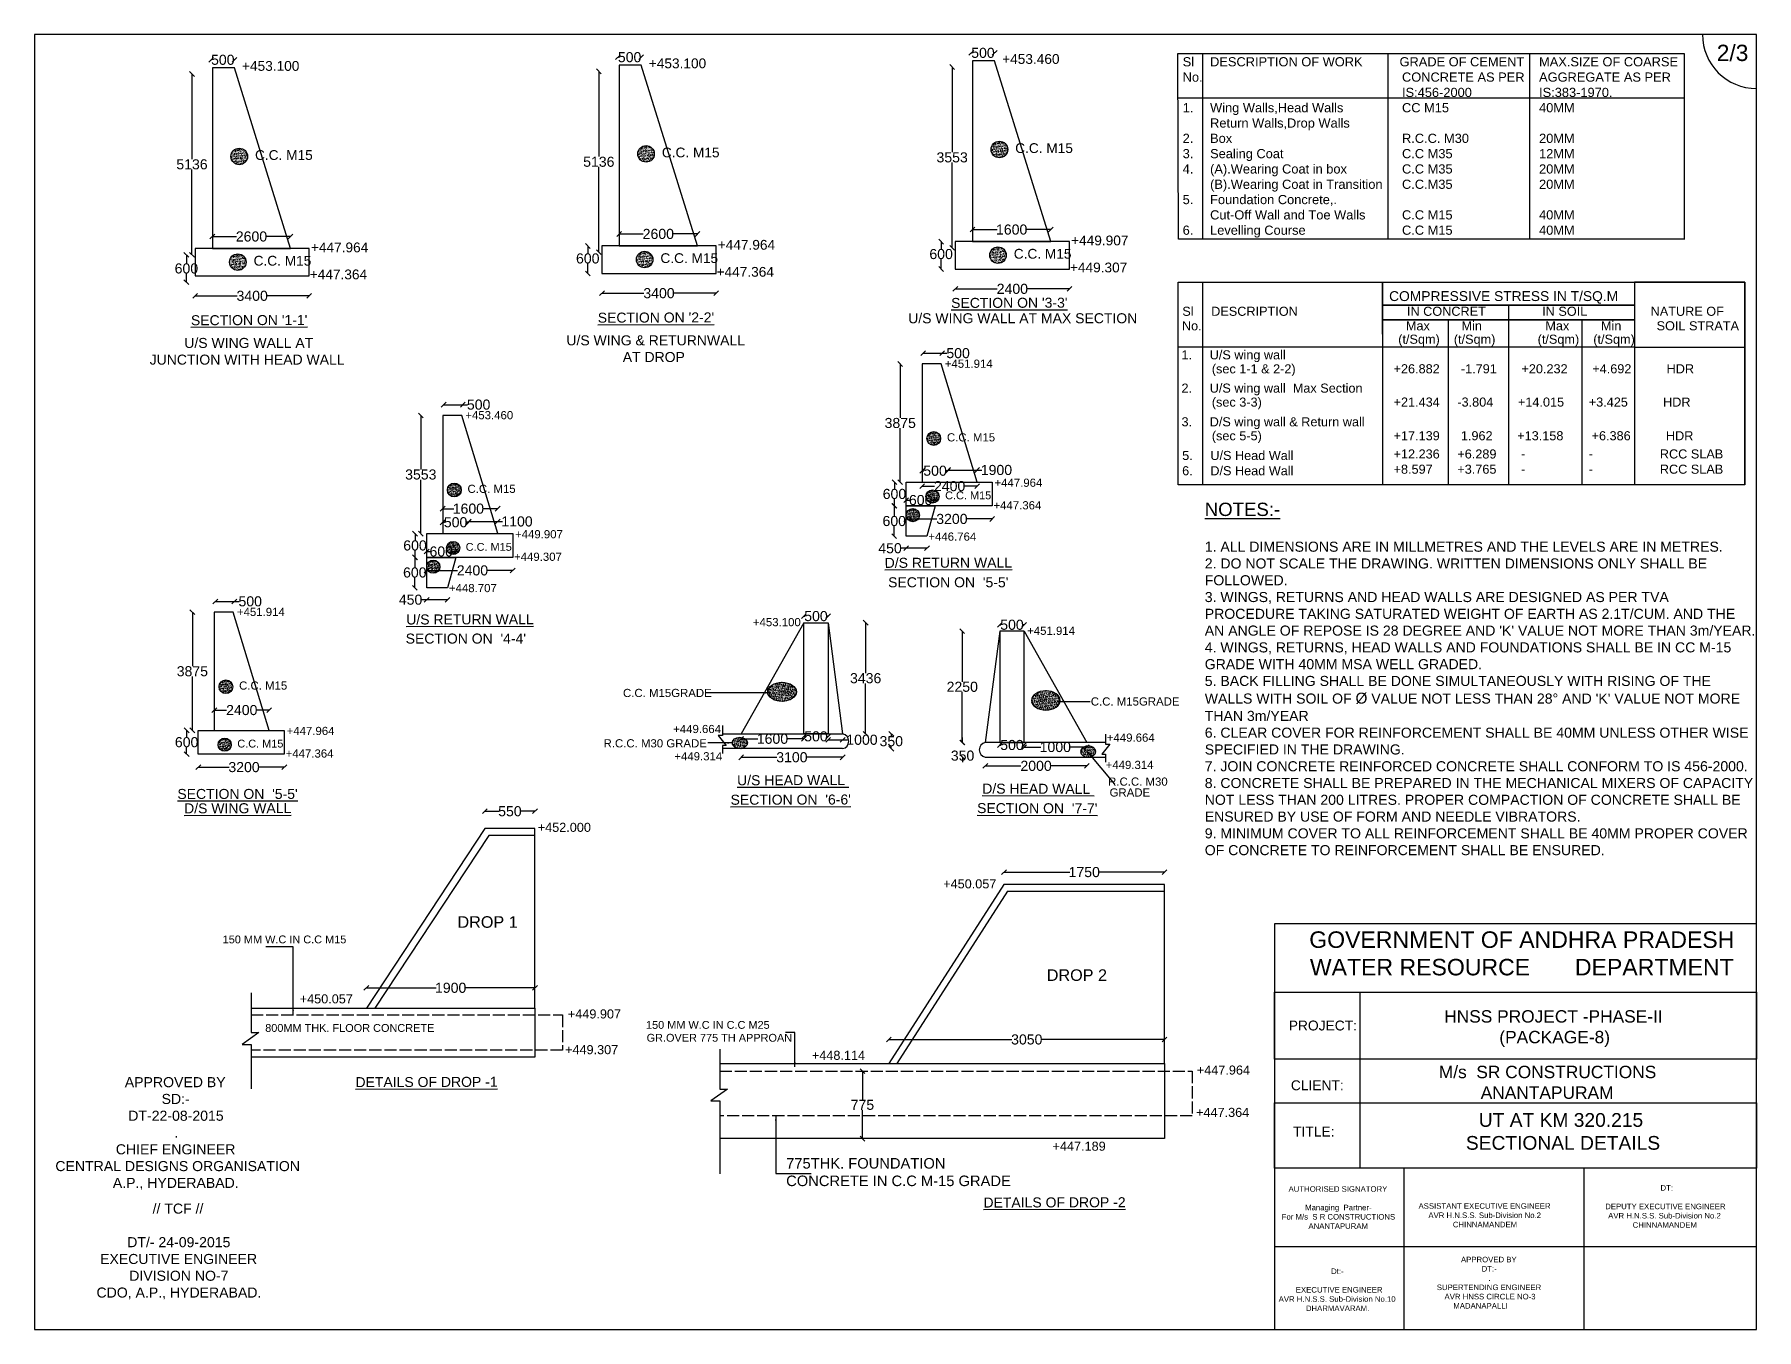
# Model space of a CAD drawing. Header units: millimetres. Extents: x 5124 to 6568637, y 2311 to 91879094.
# Drawn here: x 3721901 to 3756106, y 45937062 to 45962782 of the extents above; entities that cross this region are included whole.
import ezdxf

# ---------------------------------------------------------------- set-up
doc = ezdxf.new("R2010")
doc.units = ezdxf.units.MM
doc.header["$MEASUREMENT"] = 0
doc.linetypes.add('ACAD_ISO02W100', pattern=[15, 12, -3])
for name, color, linetype in [('DIMENSION', 7, 'Continuous'), ('DRAWING', 7, 'Continuous'), ('TEXT', 7, 'Continuous')]:
    doc.layers.add(name, color=color, linetype=linetype)
doc.styles.get("Standard").update_dxf_attribs({"font": 'arial.ttf', "height": 200})
doc.dimstyles.get("Standard").update_dxf_attribs({"dimtxt": 200, "dimasz": 110, "dimexe": 0.18, "dimexo": 0.0625, "dimgap": 0.09, "dimtad": 0, "dimtih": 1, "dimtoh": 1, "dimdec": 0, "dimzin": 0, "dimdsep": 46, "dimtxsty": 'Standard', "dimblk": 'OBLIQUE', "dimcen": 0.09, "dimse1": 1, "dimse2": 1, "dimadec": 0, "dimazin": 0, "dimtfac": 1, "dimtdec": 0, "dimtofl": 0, "dimtmove": 0, "dimatfit": 3, "dimfxl": 1, "dimtolj": 1, "dimtzin": 0, "dimarcsym": 0})
pattern_1 = [(50, (24.5, -951), (40.369237788, -3.531850673), [4.221191846, -46.433110304]), (355, (24.5, -951), (-7.809279974, 42.33529735), [3.376953477, -37.146488243]), (100.4514, (27.864, -951.294), (32.559987797, 38.803420975), [3.587460937, -39.462071546]), (46.1842, (24.5, -939.743), (60.06705616, -9.315833515), [6.33178777, -69.649665456]), (96.6356, (29.506, -940.52), (52.60520788, 54.82584551), [5.381191574, -59.19309786]), (351.1842, (24.5, -939.743), (52.605165085, 54.8258866), [5.065430215, -55.719732364]), (21, (30.128, -942.558), (33.595455748, -22.660421043), [4.221191846, -46.433110304]), (326, (30.13, -942.558), (13.694409268, 40.81329943), [3.376953477, -37.146488243]), (71.4514, (32.928, -944.446), (47.28987878, 18.15284137), [3.587460937, -39.462071546]), (37.5, (24.5, -951), (0.6843877615, 18.7361176174), [0, -36.696227779, 0, -37.709313822, 0, -37.287194638]), (7.5, (24.5, -951), (14.806226484, 22.198500028), [0, -21.499937135, 0, -35.85198941, 0, -14.211345881]), (327.5, (11.949, -951), (30.0448921956, -1.2694458753), [0, -14.070639486, 0, -43.900395196, 0, -58.252447472]), (317.5, (6.32, -951), (32.823209368, 5.634164469), [0, -18.291831332, 0, -29.154365015, 0, -41.367680089])]
pattern_2 = [(130, (7478717, -1122), (-40.369237788, -3.531850673), [4.221191846, -46.433110304]), (185, (7478717, -1122), (7.809279974, 42.33529735), [3.376953477, -37.146488243]), (79.5486, (7478713.636, -1122.294), (-32.559987797, 38.803420975), [3.587460937, -39.462071546]), (133.8158, (7478717, -1110.743), (-60.06705616, -9.315833515), [6.33178777, -69.649665456]), (83.3644, (7478711.994, -1111.52), (-52.60520788, 54.82584551), [5.381191574, -59.19309786]), (188.8158, (7478717, -1110.743), (-52.605165085, 54.8258866), [5.065430215, -55.719732364]), (159, (7478711.372, -1113.558), (-33.595455748, -22.660421043), [4.221191846, -46.433110304]), (214, (7478711.37, -1113.558), (-13.694409268, 40.81329943), [3.376953477, -37.146488243]), (108.5486, (7478708.572, -1115.446), (-47.28987878, 18.15284137), [3.587460937, -39.462071546]), (142.5, (7478717, -1122), (-0.6843877615, 18.7361176174), [0, -36.696227779, 0, -37.709313822, 0, -37.287194638]), (172.5, (7478717, -1122), (-14.806226484, 22.198500028), [0, -21.499937135, 0, -35.85198941, 0, -14.211345881]), (212.5, (7478729.551, -1122), (-30.0448921956, -1.2694458753), [0, -14.070639486, 0, -43.900395196, 0, -58.252447472]), (222.5, (7478735.18, -1122), (-32.823209368, 5.634164469), [0, -18.291831332, 0, -29.154365015, 0, -41.367680089])]

msp = doc.modelspace()

# ---------------------------------------------------------------- texts
at = {"layer": 'DIMENSION', "insert": (3743256, 45947809.3), "char_height": 162.15, "width": 820.401, "attachment_point": 1}
msp.add_mtext('GRADE', dxfattribs=at)
at = {"layer": 'DRAWING'}
for s, p in [("SECTION ON  '5-5'", (3738856.8, 45951803.3)), ("SECTION ON  '4-4'", (3729275.3, 45950685.3)), ("%%USECTION ON  '5-5'", (3724740.3, 45947599.7))]:
    msp.add_text(s, height=198.77, dxfattribs=at).set_placement(p)
at = {"layer": 'DRAWING', "char_height": 198.77, "attachment_point": 1}
for s, insert, width in [('\\pi44.021; U/S WING WALL AT MAX SECTION', (3739134.5, 45957245.7), 4693.79), ('\\pi170.4; U/S WING & RETURNWALL \\P\\pi1367.2;AT DROP', (3732219.1, 45956806.9), 3956.497), ('\\pi661.9; U/S WING WALL AT \\P\\pi50.815;JUNCTION WITH HEAD WALL', (3724138.6, 45956755.4), 3956.497)]:
    msp.add_mtext(s, dxfattribs=dict(at, insert=insert, width=width))
at = {"layer": 'TEXT'}
for s, height, p in [('+453.100', 194.28, (3734104.1, 45962111.5)), ('+453.460', 194.28, (3741122.6, 45962198)), ('2/3', 323.66, (3755315.9, 45962255)), ('+453.100', 194.28, (3726023.6, 45962060)), (' C.C. M15  ', 194.28, (3741306.1, 45960428.1)), (' C.C. M15  ', 194.28, (3726207.1, 45960290.1)), (' C.C. M15  ', 194.28, (3734287.6, 45960341.6)), ('+447.964', 194.28, (3727392.6, 45958456)), ('+447.964', 194.28, (3735473.1, 45958507.5)), (' C.C. M15  ', 194.28, (3741277.7, 45958329.5)), ('+449.907', 194.28, (3742491.6, 45958594)), (' C.C. M15  ', 194.28, (3726178.7, 45958191.5)), (' C.C. M15  ', 194.28, (3734259.2, 45958243)), ('+447.364', 194.28, (3735449.8, 45957970.8)), ('+449.307', 194.28, (3742468.3, 45958057.3)), ('+447.364', 194.28, (3727369.3, 45957919.3)), ('              COMPRESSIVE STRESS IN T/SQ.M', 196.042, (3747743, 45957488.1)), ('Sl     DESCRIPTION                               IN CONCRET                IN SOIL                  NATURE OF', 180.2277, (3744700.7, 45957194.5)), ('No.                                                          Max         Min                  Max         Min          SOIL STRATA', 180.2277, (3744693, 45956906.2)), ('                                                                (t/Sqm)    (t/Sqm)            (t/Sqm)    (t/Sqm)', 180.2277, (3744512.6, 45956640)), ('1.     U/S wing wall ', 180.21, (3744684.7, 45956329.5)), ('+451.914', 162.15, (3739982.4, 45956162.8)), ('                 +26.882      -1.791       +20.232       +4.692          HDR', 180.228, (3747707.7, 45956052.6)), ('2.     U/S wing wall  Max Section', 180.21, (3744684.7, 45955668.6)), ('                 +21.434     -3.804       +14.015       +3.425          HDR', 180.228, (3747707.7, 45955391.7)), ('+453.460', 162.15, (3730459.4, 45955140.3)), ('3.     D/S wing wall & Return wall', 180.21, (3744684.7, 45954999.6)), (' C.C. M15  ', 162.151, (3739962.6, 45954700.2)), ('                 +17.139      1.962       +13.158        +6.386          HDR', 180.228, (3747707.7, 45954722.7)), ('5.     U/S Head Wall', 180.21, (3744697.7, 45954330.8)), ('                 +12.236     +6.289       -                  -                   RCC SLAB', 180.228, (3747707.7, 45954361.2)), ('6.     D/S Head Wall', 180.21, (3744697.7, 45954027.8)), ('                 +8.597       +3.765       -                  -                   RCC SLAB', 180.228, (3747707.7, 45954058.3)), (' C.C. M15  ', 162.151, (3730439.6, 45953677.7)), ('+447.964', 162.15, (3740969.2, 45953798.9)), (' C.C. M15  ', 155.132, (3739929.8, 45953550.8)), ('+447.364', 162.15, (3740949.8, 45953350.9)), ('+449.907', 162.15, (3731446.2, 45952776.4)), ('+446.764', 162.15, (3739656.5, 45952729.1)), (' C.C. M15  ', 155.132, (3730406.8, 45952528.3)), ('+449.307', 162.15, (3731426.8, 45952328.4)), ('+448.707', 162.15, (3730133.5, 45951706.6)), ('+451.914', 162.15, (3725922.9, 45951233.3)), ('+453.100', 162.15, (3736171, 45951029.9)), ('+451.914', 162.15, (3741617.6, 45950858.9)), (' C.C. M15  ', 162.151, (3725903.1, 45949770.7)), (' C.C. M15GRADE ', 162.151, (3733528.6, 45949623.5)), (' C.C. M15GRADE ', 162.151, (3742820.1, 45949454.5)), ('+447.964', 162.15, (3726909.7, 45948869.4)), ('+449.664', 162.15, (3734587.4, 45948907.9)), (' C.C. M15  ', 155.132, (3725870.3, 45948621.3)), (' R.C.C. M30 GRADE ', 162.151, (3733142.4, 45948623.5)), ('+449.664', 162.15, (3743201.3, 45948736.9)), ('+447.364', 162.15, (3726890.3, 45948421.4)), ('+449.314', 162.15, (3734611, 45948365.9)), ('+449.314', 162.15, (3743177.7, 45948194.9)), (' R.C.C. M30  ', 162.151, (3743164.1, 45947863)), ('+452.000', 180, (3731898.1, 45946946)), ('+450.057', 180, (3739951.6, 45945824)), ('150 MM W.C IN C.C M15', 155.132, (3725639.5, 45944732.5)), ('+450.057', 180, (3727170.1, 45943539.5)), ('+449.907', 180, (3732496.4, 45943240.4)), ('150 MM W.C IN C.C M25', 155.132, (3734048.1, 45943034.8)), ('GR.OVER 775 TH APPROAN', 155.132, (3734060.1, 45942778.8)), ('+449.307', 180, (3732440.5, 45942530.4)), ('+448.114', 180, (3737343.6, 45942418.5)), ('+447.964', 180, (3744989.1, 45942125.5)), ('+447.364', 180, (3744974.1, 45941285)), ('+447.189', 180, (3742123.1, 45940613.5))]:
    msp.add_text(s, height=height, dxfattribs=at).set_placement(p)
for s, rotation, p in [("%%USECTION ON '3-3'", 0.1412, (3740108.6, 45957350.7)), ("%%USECTION ON '1-1'", 0.1412, (3725009.6, 45957007)), ("%%USECTION ON '2-2'", 0.1412, (3733090.1, 45957058.5)), ('%%UD/S RETURN WALL', 0.1412, (3738789.1, 45952189)), ('%%UU/S RETURN WALL', 0.1412, (3729286.6, 45951064)), ('%%UU/S HEAD WALL ', 0.1412, (3735857.9, 45947870.9)), ('%%UD/S HEAD WALL ', 359.8588, (3740726.8, 45947705.2)), ("%%USECTION ON  '6-6'", 0.1412, (3735728.2, 45947484)), ('%%UD/S WING WALL', 0.1412, (3724874.1, 45947313)), ("%%USECTION ON  '7-7'", 359.8588, (3740624.1, 45947318.8)), ('%%UDETAILS OF DROP -1', 0.1412, (3728277.4, 45941876)), ('%%UDETAILS OF DROP -2', 0.1412, (3740750.9, 45939484.5))]:
    msp.add_text(s, height=198.77, rotation=rotation, dxfattribs=at).set_placement(p)
at = {"layer": 'TEXT', "attachment_point": 1}
for s, insert, char_height, width in [('{\\H1.3398x;Sl^IDESCRIPTION OF WORK^I       GRADE OF CEMENT ^IMAX.SIZE OF COARSE\\PNo.^I^I^I^I^I^I^I^I\\H0.99998x;CONCRETE AS PER ^IAGGREGATE AS PER\\P^I^I^I^I^I^I^I^IIS:456-2000^I^I^IIS:383-1970.\\P1.^IWing Walls,Head Walls ^I^I^ICC M15^I^I^I^I40MM\\P^IReturn Walls,Drop Walls\\P2.^IBox^I^I^I^I^I^I^IR.C.C. M30^I^I^I20MM\\P3.^ISealing Coat^I^I^I^I^IC.C M35^I^I^I^I12MM\\P4.^I(A).Wearing Coat in box^I^I^IC.C M35^I^I^I^I20MM^I^I^I^I\\P^I(B).Wearing Coat in Transition^IC.C.M35^I^I^I^I20MM\\H0.99998x;\\P5.^IFoundation Concrete,.\\P^ICut-Off Wall and Toe Walls^I^IC.C M15^I^I^I^I40MM\\P6.^ILevelling Course^I^I^I^IC.C M15^I^I^I^I40MM}', (3744707.8, 45962330.9), 136.127, 9819.542), ('(sec 1-1 & 2-2)', (3745286.7, 45956231.6), 180.21, 2813.465), ('(sec 3-3)', (3745286.7, 45955570.8), 180.21, 2813.465), ('(sec 5-5)', (3745286.7, 45954901.7), 180.21, 2813.465), ("{\\H1.3223x;\\LNOTES:-\\P}\\P1. ALL DIMENSIONS ARE IN MILLMETRES AND THE LEVELS ARE IN METRES.\\P2. DO NOT SCALE THE DRAWING. WRITTEN DIMENSIONS ONLY SHALL BE FOLLOWED. \\P3. WINGS, RETURNS AND HEAD WALLS ARE DESIGNED AS PER TVA PROCEDURE TAKING SATURATED WEIGHT OF EARTH AS 2.1T/CUM. AND THE AN ANGLE OF REPOSE IS 28 DEGREE AND 'K' VALUE NOT MORE THAN 3m/YEAR. \\P4. WINGS, RETURNS, HEAD WALLS AND FOUNDATIONS SHALL BE IN CC M-15 GRADE WITH 40MM MSA WELL GRADED. \\P5. BACK FILLING SHALL BE DONE SIMULTANEOUSLY WITH RISING OF THE WALLS WITH SOIL OF {\\H1.0833x;Ø} VALUE NOT LESS THAN 28° AND 'K' VALUE NOT MORE THAN 3m/YEAR \\P6. CLEAR COVER FOR REINFORCEMENT SHALL BE 40MM UNLESS OTHER WISE SPECIFIED IN THE DRAWING. \\P7. JOIN CONCRETE REINFORCED CONCRETE SHALL CONFORM TO IS 456-2000. \\P8. CONCRETE SHALL BE PREPARED IN THE MECHANICAL MIXERS OF CAPACITY NOT LESS THAN 200 LITRES. PROPER COMPACTION OF CONCRETE SHALL BE ENSURED BY USE OF FORM AND NEEDLE VIBRATORS. \\P9. MINIMUM COVER TO ALL REINFORCEMENT SHALL BE 40MM PROPER COVER OF CONCRETE TO REINFORCEMENT SHALL BE ENSURED.", (3745146.5, 45953483.5), 199.9213, 10939.988), ('DROP 1', (3730303.7, 45945270.6), 230, 1511.888), ('DROP 2', (3742008.7, 45944216.1), 230, 1511.888), ('800MM THK. FLOOR CONCRETE', (3726484.3, 45943129.4), 155.132, 5399.937), ('PROJECT:', (3746814.9, 45943198.1), 196.2, 1830.579), ('\\pi2689.7;HNSS PROJECT -PHASE-II\\P\\pi3689.4; (PACKAGE-8)\\P\\pi4782.6; ', (3747212.2, 45943404.5), 246.298, 9660.734), ('\\pi1004.3;M/s  SR CONSTRUCTIONS \\P\\pi1836.5;ANANTAPURAM', (3748790.9, 45942300.8), 246.298, 6285.253), ('\\pi1770.4;APPROVED BY\\P\\pi2502;SD:-  \\P\\pi1839.8;DT-22-08-2015\\P\\pi2756.8;.  \\P\\pi1591.9;CHIEF ENGINEER                \\P\\pi313.82; CENTRAL DESIGNS ORGANISATION\\P\\pi1533.1;A.P., HYDERABAD.', (3721925.2, 45942075.3), 200, 5541.556), ('CLIENT:', (3746856.5, 45942010.7), 196.2, 1830.579), ('TITLE:', (3746901.6, 45941091.1), 196.2, 1063.896), ('\\pi2628.7;UT AT KM 320.215\\P\\pi2266.5; SECTIONAL DETAILS ', (3747960.6, 45941361), 273.089, 8477.425), ('775THK. FOUNDATION\\PCONCRETE IN C.C M-15 GRADE', (3736832.3, 45940468.2), 209.05, 5191.799), ('\\pi1790.2;AUTHORISED SIGNATORY\\P\\pi2770.8;\\P\\pi2118.8;Managing  Partner-\\P\\pi1654.3;For M/s  S R CONSTRUCTIONS\\P\\pi2185.3;ANANTAPURAM', (3745020.8, 45939908.7), 110.405, 5541.556), ('\\pi2610.4;  DT: \\P\\pi2770.8;\\P\\pi1554.8; DEPUTY EXECUTIVE ENGINEER\\P\\pi1656.3;AVR H.N.S.S. Sub-Division No.2\\P\\pi2142.1;CHINNAMANDEM', (3751502.8, 45939930.4), 110.405, 5541.556), ('\\pi2266.3;// TCF //\\P\\pi2770.8;\\P\\pi1762.2;DT/- 24-09-2015\\P\\pi1223.3;EXECUTIVE ENGINEER                \\P\\pi1802.1;DIVISION NO-7\\P\\pi1152;CDO, A.P., HYDERABAD.', (3721981.4, 45939563.8), 200, 5541.556), ('\\pi2770.8;\\P\\P\\pi1460.5;ASSISTANT EXECUTIVE ENGINEER\\P\\pi1656.3;AVR H.N.S.S. Sub-Division No.2\\P\\pi2142.1;CHINNAMANDEM', (3747932.2, 45939939), 110.405, 5541.556), ('\\pi2218.5;APPROVED BY\\P\\pi2629.2;DT:-  \\P\\pi2763.1;.  \\P\\pi1738.3;SUPERTENDING ENGINEER                \\P\\pi1848.7; AVR HNSS CIRCLE NO-3\\P\\pi0;^I^I^I^I       MADANAPALLI', (3748017.1, 45938507.8), 110.405, 5541.556), ('\\pi2654.9;Dt:- \\P\\pi2770.8;\\P\\pi1867.6;  EXECUTIVE ENGINEER\\P\\pi1613;AVR H.N.S.S. Sub-Division No.10\\P\\pi2153.6;DHARMAVARAM.', (3745001.3, 45938275.1), 110.405, 5541.556)]:
    msp.add_mtext(s, dxfattribs=dict(at, insert=insert, char_height=char_height, width=width))
at = {"layer": 'TEXT', "color": 7, "insert": (3751443.4, 45944530.5), "char_height": 327.706, "width": 9345.782, "attachment_point": 5}
msp.add_mtext('GOVERNMENT OF ANDHRA PRADESH\\PWATER RESOURCE       DEPARTMENT', dxfattribs=at)

# ---------------------------------------------------------------- blocks, each defined once
blk = doc.blocks.new('_Oblique')
at = {"color": 0, "linetype": 'ByBlock', "lineweight": -2}
blk.add_line((-0.5, -0.5), (0.5, 0.5), dxfattribs=at)
blk = doc.blocks.new('*D67')
at = {"layer": 'Defpoints', "color": 0, "transparency": 16777216}
for p in [(3725435, 45958769), (3725435, 45958411), (3726989, 45958411)]:
    blk.add_point(p, dxfattribs=at)
at = {"layer": 'DRAWING', "color": 0, "lineweight": -2, "transparency": 16777216}
for p, q in [((3725435, 45958769), (3725912, 45958769)), ((3726989, 45958769), (3726512, 45958769))]:
    blk.add_line(p, q, dxfattribs=at)
at = {"layer": 'DRAWING', "color": 0, "lineweight": -2, "transparency": 16777216, "xscale": 95, "yscale": 95, "zscale": 95, "rotation": 180}
blk.add_blockref('_Oblique', (3725435, 45958769), dxfattribs=at)
at = {"layer": 'DRAWING', "color": 0, "lineweight": -2, "transparency": 16777216, "xscale": 95, "yscale": 95, "zscale": 95}
blk.add_blockref('_Oblique', (3726989, 45958769), dxfattribs=at)
at = {"layer": 'DRAWING', "color": 0, "transparency": 16777216, "insert": (3726212, 45958769), "char_height": 200, "attachment_point": 5}
blk.add_mtext('\\A1;2600', dxfattribs=at)
blk = doc.blocks.new('*D68')
at = {"layer": 'Defpoints', "color": 0, "transparency": 16777216}
for p in [(3725092, 45958407), (3724919, 45957862), (3725092, 45957862)]:
    blk.add_point(p, dxfattribs=at)
at = {"layer": 'DRAWING', "color": 0, "lineweight": -2, "transparency": 16777216}
for p, q in [((3724919, 45958407), (3724919, 45958237)), ((3724919, 45957862), (3724919, 45958032))]:
    blk.add_line(p, q, dxfattribs=at)
at = {"layer": 'DRAWING', "color": 0, "lineweight": -2, "transparency": 16777216, "xscale": 95, "yscale": 95, "zscale": 95}
for p, rotation in [((3724919, 45958407), 90), ((3724919, 45957862), 270)]:
    blk.add_blockref('_Oblique', p, dxfattribs=dict(at, rotation=rotation))
at = {"layer": 'DRAWING', "color": 0, "transparency": 16777216, "insert": (3724919, 45958134), "char_height": 200, "attachment_point": 5}
blk.add_mtext('\\A1;600', dxfattribs=at)
blk = doc.blocks.new('*D69')
at = {"layer": 'Defpoints', "color": 0, "transparency": 16777216}
for p in [(3725092, 45957862), (3727359, 45957862), (3725092, 45957591)]:
    blk.add_point(p, dxfattribs=at)
at = {"layer": 'DRAWING', "color": 0, "lineweight": -2, "transparency": 16777216}
for p, q in [((3725092, 45957591), (3725928, 45957591)), ((3727359, 45957591), (3726524, 45957591))]:
    blk.add_line(p, q, dxfattribs=at)
at = {"layer": 'DRAWING', "color": 0, "lineweight": -2, "transparency": 16777216, "xscale": 95, "yscale": 95, "zscale": 95, "rotation": 180}
blk.add_blockref('_Oblique', (3725092, 45957591), dxfattribs=at)
at = {"layer": 'DRAWING', "color": 0, "lineweight": -2, "transparency": 16777216, "xscale": 95, "yscale": 95, "zscale": 95}
blk.add_blockref('_Oblique', (3727359, 45957591), dxfattribs=at)
at = {"layer": 'DRAWING', "color": 0, "transparency": 16777216, "insert": (3726226, 45957591), "char_height": 200, "attachment_point": 5}
blk.add_mtext('\\A1;3400', dxfattribs=at)
blk = doc.blocks.new('*D70')
at = {"layer": 'Defpoints', "color": 0, "transparency": 16777216}
for p in [(3725030, 45961997), (3725435, 45961997), (3725092, 45958407)]:
    blk.add_point(p, dxfattribs=at)
at = {"layer": 'DRAWING', "color": 0, "lineweight": -2, "transparency": 16777216}
for p, q in [((3725030, 45961997), (3725030, 45960304)), ((3725030, 45958407), (3725030, 45960100))]:
    blk.add_line(p, q, dxfattribs=at)
at = {"layer": 'DRAWING', "color": 0, "lineweight": -2, "transparency": 16777216, "xscale": 95, "yscale": 95, "zscale": 95}
for p, rotation in [((3725030, 45961997), 90), ((3725030, 45958407), 270)]:
    blk.add_blockref('_Oblique', p, dxfattribs=dict(at, rotation=rotation))
at = {"layer": 'DRAWING', "color": 0, "transparency": 16777216, "insert": (3725030, 45960202), "char_height": 200, "attachment_point": 5}
blk.add_mtext('\\A1;5136', dxfattribs=at)
blk = doc.blocks.new('*D71')
at = {"layer": 'Defpoints', "color": 0, "transparency": 16777216}
for p in [(3725410, 45962278), (3725410, 45961997), (3725874, 45961997)]:
    blk.add_point(p, dxfattribs=at)
at = {"layer": 'DRAWING', "color": 0, "lineweight": -2, "transparency": 16777216}
for p, q in [((3725410, 45962278), (3725421, 45962278)), ((3725874, 45962278), (3725863, 45962278))]:
    blk.add_line(p, q, dxfattribs=at)
at = {"layer": 'DRAWING', "color": 0, "lineweight": -2, "transparency": 16777216, "xscale": 95, "yscale": 95, "zscale": 95, "rotation": 180}
blk.add_blockref('_Oblique', (3725410, 45962278), dxfattribs=at)
at = {"layer": 'DRAWING', "color": 0, "lineweight": -2, "transparency": 16777216, "xscale": 95, "yscale": 95, "zscale": 95}
blk.add_blockref('_Oblique', (3725874, 45962278), dxfattribs=at)
at = {"layer": 'DRAWING', "color": 0, "transparency": 16777216, "insert": (3725642, 45962278), "char_height": 200, "attachment_point": 5}
blk.add_mtext('\\A1;500', dxfattribs=at)
blk = doc.blocks.new('*D72')
at = {"layer": 'Defpoints', "color": 0, "transparency": 16777216}
for p in [(3733516, 45958820), (3733516, 45958462), (3735069, 45958462)]:
    blk.add_point(p, dxfattribs=at)
at = {"layer": 'DRAWING', "color": 0, "lineweight": -2, "transparency": 16777216}
for p, q in [((3733516, 45958820), (3733992, 45958820)), ((3735069, 45958820), (3734593, 45958820))]:
    blk.add_line(p, q, dxfattribs=at)
at = {"layer": 'DRAWING', "color": 0, "lineweight": -2, "transparency": 16777216, "xscale": 95, "yscale": 95, "zscale": 95, "rotation": 180}
blk.add_blockref('_Oblique', (3733516, 45958820), dxfattribs=at)
at = {"layer": 'DRAWING', "color": 0, "lineweight": -2, "transparency": 16777216, "xscale": 95, "yscale": 95, "zscale": 95}
blk.add_blockref('_Oblique', (3735069, 45958820), dxfattribs=at)
at = {"layer": 'DRAWING', "color": 0, "transparency": 16777216, "insert": (3734293, 45958820), "char_height": 200, "attachment_point": 5}
blk.add_mtext('\\A1;2600', dxfattribs=at)
blk = doc.blocks.new('*D73')
at = {"layer": 'Defpoints', "color": 0, "transparency": 16777216}
for p in [(3733173, 45958581), (3732891, 45958037), (3733173, 45958037)]:
    blk.add_point(p, dxfattribs=at)
at = {"layer": 'DRAWING', "color": 0, "lineweight": -2, "transparency": 16777216}
for p, q in [((3732891, 45958581), (3732891, 45958435)), ((3732891, 45958037), (3732891, 45958231))]:
    blk.add_line(p, q, dxfattribs=at)
at = {"layer": 'DRAWING', "color": 0, "lineweight": -2, "transparency": 16777216, "xscale": 95, "yscale": 95, "zscale": 95}
for p, rotation in [((3732891, 45958581), 90), ((3732891, 45958037), 270)]:
    blk.add_blockref('_Oblique', p, dxfattribs=dict(at, rotation=rotation))
at = {"layer": 'DRAWING', "color": 0, "transparency": 16777216, "insert": (3732891, 45958333), "char_height": 200, "attachment_point": 5}
blk.add_mtext('\\A1;600', dxfattribs=at)
blk = doc.blocks.new('*D74')
at = {"layer": 'Defpoints', "color": 0, "transparency": 16777216}
for p in [(3733173, 45957914), (3735440, 45957914), (3733173, 45957643)]:
    blk.add_point(p, dxfattribs=at)
at = {"layer": 'DRAWING', "color": 0, "lineweight": -2, "transparency": 16777216}
for p, q in [((3733173, 45957643), (3734008, 45957643)), ((3735440, 45957643), (3734605, 45957643))]:
    blk.add_line(p, q, dxfattribs=at)
at = {"layer": 'DRAWING', "color": 0, "lineweight": -2, "transparency": 16777216, "xscale": 95, "yscale": 95, "zscale": 95, "rotation": 180}
blk.add_blockref('_Oblique', (3733173, 45957643), dxfattribs=at)
at = {"layer": 'DRAWING', "color": 0, "lineweight": -2, "transparency": 16777216, "xscale": 95, "yscale": 95, "zscale": 95}
blk.add_blockref('_Oblique', (3735440, 45957643), dxfattribs=at)
at = {"layer": 'DRAWING', "color": 0, "transparency": 16777216, "insert": (3734306, 45957643), "char_height": 200, "attachment_point": 5}
blk.add_mtext('\\A1;3400', dxfattribs=at)
blk = doc.blocks.new('*D75')
at = {"layer": 'Defpoints', "color": 0, "transparency": 16777216}
for p in [(3733111, 45962049), (3733516, 45962049), (3733173, 45958458)]:
    blk.add_point(p, dxfattribs=at)
at = {"layer": 'DRAWING', "color": 0, "lineweight": -2, "transparency": 16777216}
for p, q in [((3733111, 45962049), (3733111, 45960356)), ((3733111, 45958458), (3733111, 45960151))]:
    blk.add_line(p, q, dxfattribs=at)
at = {"layer": 'DRAWING', "color": 0, "lineweight": -2, "transparency": 16777216, "xscale": 95, "yscale": 95, "zscale": 95}
for p, rotation in [((3733111, 45962049), 90), ((3733111, 45958458), 270)]:
    blk.add_blockref('_Oblique', p, dxfattribs=dict(at, rotation=rotation))
at = {"layer": 'DRAWING', "color": 0, "transparency": 16777216, "insert": (3733111, 45960253), "char_height": 200, "attachment_point": 5}
blk.add_mtext('\\A1;5136', dxfattribs=at)
blk = doc.blocks.new('*D76')
at = {"layer": 'Defpoints', "color": 0, "transparency": 16777216}
for p in [(3733491, 45962330), (3733491, 45962049), (3733954, 45962049)]:
    blk.add_point(p, dxfattribs=at)
at = {"layer": 'DRAWING', "color": 0, "lineweight": -2, "transparency": 16777216}
for p, q in [((3733491, 45962330), (3733502, 45962330)), ((3733954, 45962330), (3733943, 45962330))]:
    blk.add_line(p, q, dxfattribs=at)
at = {"layer": 'DRAWING', "color": 0, "lineweight": -2, "transparency": 16777216, "xscale": 95, "yscale": 95, "zscale": 95, "rotation": 180}
blk.add_blockref('_Oblique', (3733491, 45962330), dxfattribs=at)
at = {"layer": 'DRAWING', "color": 0, "lineweight": -2, "transparency": 16777216, "xscale": 95, "yscale": 95, "zscale": 95}
blk.add_blockref('_Oblique', (3733954, 45962330), dxfattribs=at)
at = {"layer": 'DRAWING', "color": 0, "transparency": 16777216, "insert": (3733723, 45962330), "char_height": 200, "attachment_point": 5}
blk.add_mtext('\\A1;500', dxfattribs=at)
blk = doc.blocks.new('*D77')
at = {"layer": 'Defpoints', "color": 0, "transparency": 16777216}
for p in [(3740534, 45958907), (3740534, 45958549), (3742088, 45958549)]:
    blk.add_point(p, dxfattribs=at)
at = {"layer": 'DRAWING', "color": 0, "lineweight": -2, "transparency": 16777216}
for p, q in [((3740534, 45958907), (3741022, 45958907)), ((3742088, 45958907), (3741600, 45958907))]:
    blk.add_line(p, q, dxfattribs=at)
at = {"layer": 'DRAWING', "color": 0, "lineweight": -2, "transparency": 16777216, "xscale": 95, "yscale": 95, "zscale": 95, "rotation": 180}
blk.add_blockref('_Oblique', (3740534, 45958907), dxfattribs=at)
at = {"layer": 'DRAWING', "color": 0, "lineweight": -2, "transparency": 16777216, "xscale": 95, "yscale": 95, "zscale": 95}
blk.add_blockref('_Oblique', (3742088, 45958907), dxfattribs=at)
at = {"layer": 'DRAWING', "color": 0, "transparency": 16777216, "insert": (3741311, 45958907), "char_height": 200, "attachment_point": 5}
blk.add_mtext('\\A1;1600', dxfattribs=at)
blk = doc.blocks.new('*D78')
at = {"layer": 'Defpoints', "color": 0, "transparency": 16777216}
for p in [(3740192, 45958668), (3739910, 45958124), (3740192, 45958124)]:
    blk.add_point(p, dxfattribs=at)
at = {"layer": 'DRAWING', "color": 0, "lineweight": -2, "transparency": 16777216}
for p, q in [((3739910, 45958668), (3739910, 45958522)), ((3739910, 45958124), (3739910, 45958318))]:
    blk.add_line(p, q, dxfattribs=at)
at = {"layer": 'DRAWING', "color": 0, "lineweight": -2, "transparency": 16777216, "xscale": 95, "yscale": 95, "zscale": 95}
for p, rotation in [((3739910, 45958668), 90), ((3739910, 45958124), 270)]:
    blk.add_blockref('_Oblique', p, dxfattribs=dict(at, rotation=rotation))
at = {"layer": 'DRAWING', "color": 0, "transparency": 16777216, "insert": (3739910, 45958420), "char_height": 200, "attachment_point": 5}
blk.add_mtext('\\A1;600', dxfattribs=at)
blk = doc.blocks.new('*D79')
at = {"layer": 'Defpoints', "color": 0, "transparency": 16777216}
for p in [(3740192, 45958000), (3742458, 45958000), (3740192, 45957729)]:
    blk.add_point(p, dxfattribs=at)
at = {"layer": 'DRAWING', "color": 0, "lineweight": -2, "transparency": 16777216}
for p, q in [((3740192, 45957729), (3741025, 45957729)), ((3742458, 45957729), (3741625, 45957729))]:
    blk.add_line(p, q, dxfattribs=at)
at = {"layer": 'DRAWING', "color": 0, "lineweight": -2, "transparency": 16777216, "xscale": 95, "yscale": 95, "zscale": 95, "rotation": 180}
blk.add_blockref('_Oblique', (3740192, 45957729), dxfattribs=at)
at = {"layer": 'DRAWING', "color": 0, "lineweight": -2, "transparency": 16777216, "xscale": 95, "yscale": 95, "zscale": 95}
blk.add_blockref('_Oblique', (3742458, 45957729), dxfattribs=at)
at = {"layer": 'DRAWING', "color": 0, "transparency": 16777216, "insert": (3741325, 45957729), "char_height": 200, "attachment_point": 5}
blk.add_mtext('\\A1;2400', dxfattribs=at)
blk = doc.blocks.new('*D80')
at = {"layer": 'Defpoints', "color": 0, "transparency": 16777216}
for p in [(3740129, 45962135), (3740534, 45962135), (3740192, 45958545)]:
    blk.add_point(p, dxfattribs=at)
at = {"layer": 'DRAWING', "color": 0, "lineweight": -2, "transparency": 16777216}
for p, q in [((3740129, 45962135), (3740129, 45960442)), ((3740129, 45958545), (3740129, 45960238))]:
    blk.add_line(p, q, dxfattribs=at)
at = {"layer": 'DRAWING', "color": 0, "lineweight": -2, "transparency": 16777216, "xscale": 95, "yscale": 95, "zscale": 95}
for p, rotation in [((3740129, 45962135), 90), ((3740129, 45958545), 270)]:
    blk.add_blockref('_Oblique', p, dxfattribs=dict(at, rotation=rotation))
at = {"layer": 'DRAWING', "color": 0, "transparency": 16777216, "insert": (3740129, 45960340), "char_height": 200, "attachment_point": 5}
blk.add_mtext('\\A1;3553', dxfattribs=at)
blk = doc.blocks.new('*D81')
at = {"layer": 'Defpoints', "color": 0, "transparency": 16777216}
for p in [(3740509, 45962416), (3740509, 45962135), (3740973, 45962135)]:
    blk.add_point(p, dxfattribs=at)
at = {"layer": 'DRAWING', "color": 0, "lineweight": -2, "transparency": 16777216}
for p, q in [((3740509, 45962416), (3740520, 45962416)), ((3740973, 45962416), (3740962, 45962416))]:
    blk.add_line(p, q, dxfattribs=at)
at = {"layer": 'DRAWING', "color": 0, "lineweight": -2, "transparency": 16777216, "xscale": 95, "yscale": 95, "zscale": 95, "rotation": 180}
blk.add_blockref('_Oblique', (3740509, 45962416), dxfattribs=at)
at = {"layer": 'DRAWING', "color": 0, "lineweight": -2, "transparency": 16777216, "xscale": 95, "yscale": 95, "zscale": 95}
blk.add_blockref('_Oblique', (3740973, 45962416), dxfattribs=at)
at = {"layer": 'DRAWING', "color": 0, "transparency": 16777216, "insert": (3740741, 45962416), "char_height": 200, "attachment_point": 5}
blk.add_mtext('\\A1;500', dxfattribs=at)
blk = doc.blocks.new('*D84')
at = {"layer": 'Defpoints', "color": 0, "transparency": 16777216}
for p in [(3730030, 45955204), (3730408, 45955430), (3730408, 45955204)]:
    blk.add_point(p, dxfattribs=at)
at = {"layer": 'DRAWING', "color": 0, "lineweight": -2, "transparency": 16777216}
for p, q in [((3730030, 45955430), (3730408, 45955430)), ((3730408, 45955430), (3730503, 45955430))]:
    blk.add_line(p, q, dxfattribs=at)
at = {"layer": 'DRAWING', "color": 0, "lineweight": -2, "transparency": 16777216, "xscale": 95, "yscale": 95, "zscale": 95, "rotation": 180}
blk.add_blockref('_Oblique', (3730030, 45955430), dxfattribs=at)
at = {"layer": 'DRAWING', "color": 0, "lineweight": -2, "transparency": 16777216, "xscale": 95, "yscale": 95, "zscale": 95}
blk.add_blockref('_Oblique', (3730408, 45955430), dxfattribs=at)
at = {"layer": 'DRAWING', "color": 0, "transparency": 16777216, "insert": (3730724, 45955430), "char_height": 200, "attachment_point": 5}
blk.add_mtext('\\A1;500', dxfattribs=at)
blk = doc.blocks.new('*D85')
at = {"layer": 'Defpoints', "color": 0, "transparency": 16777216}
for p in [(3729692, 45952397), (3731400, 45952397), (3731400, 45952138)]:
    blk.add_point(p, dxfattribs=at)
at = {"layer": 'DRAWING', "color": 0, "lineweight": -2, "transparency": 16777216}
for p, q in [((3729692, 45952138), (3730301, 45952138)), ((3731400, 45952138), (3730901, 45952138))]:
    blk.add_line(p, q, dxfattribs=at)
at = {"layer": 'DRAWING', "color": 0, "lineweight": -2, "transparency": 16777216, "xscale": 95, "yscale": 95, "zscale": 95, "rotation": 180}
blk.add_blockref('_Oblique', (3729692, 45952138), dxfattribs=at)
at = {"layer": 'DRAWING', "color": 0, "lineweight": -2, "transparency": 16777216, "xscale": 95, "yscale": 95, "zscale": 95}
blk.add_blockref('_Oblique', (3731400, 45952138), dxfattribs=at)
at = {"layer": 'DRAWING', "color": 0, "transparency": 16777216, "insert": (3730601, 45952138), "char_height": 200, "attachment_point": 5}
blk.add_mtext('\\A1;2400', dxfattribs=at)
blk = doc.blocks.new('*D86')
at = {"layer": 'Defpoints', "color": 0, "transparency": 16777216}
for p in [(3731102, 45953364), (3730010, 45952869), (3731102, 45952869)]:
    blk.add_point(p, dxfattribs=at)
at = {"layer": 'DRAWING', "color": 0, "lineweight": -2, "transparency": 16777216}
for p, q in [((3730010, 45953364), (3730231, 45953364)), ((3731102, 45953364), (3730809, 45953364))]:
    blk.add_line(p, q, dxfattribs=at)
at = {"layer": 'DRAWING', "color": 0, "lineweight": -2, "transparency": 16777216, "xscale": 95, "yscale": 95, "zscale": 95, "rotation": 180}
blk.add_blockref('_Oblique', (3730010, 45953364), dxfattribs=at)
at = {"layer": 'DRAWING', "color": 0, "lineweight": -2, "transparency": 16777216, "xscale": 95, "yscale": 95, "zscale": 95}
blk.add_blockref('_Oblique', (3731102, 45953364), dxfattribs=at)
at = {"layer": 'DRAWING', "color": 0, "transparency": 16777216, "insert": (3730520, 45953364), "char_height": 200, "attachment_point": 5}
blk.add_mtext('\\A1;1600', dxfattribs=at)
blk = doc.blocks.new('*D82')
at = {"layer": 'Defpoints', "color": 0, "transparency": 16777216}
for p in [(3729692, 45952869), (3729460, 45952397), (3729692, 45952397)]:
    blk.add_point(p, dxfattribs=at)
at = {"layer": 'DRAWING', "color": 0, "lineweight": -2, "transparency": 16777216}
for p, q in [((3729460, 45952869), (3729460, 45952735)), ((3729460, 45952397), (3729460, 45952531))]:
    blk.add_line(p, q, dxfattribs=at)
at = {"layer": 'DRAWING', "color": 0, "lineweight": -2, "transparency": 16777216, "xscale": 95, "yscale": 95, "zscale": 95}
for p, rotation in [((3729460, 45952869), 90), ((3729460, 45952397), 270)]:
    blk.add_blockref('_Oblique', p, dxfattribs=dict(at, rotation=rotation))
at = {"layer": 'DRAWING', "color": 0, "transparency": 16777216, "insert": (3729460, 45952633), "char_height": 200, "attachment_point": 5}
blk.add_mtext('\\A1;600', dxfattribs=at)
blk = doc.blocks.new('*D87')
at = {"layer": 'Defpoints', "color": 0, "transparency": 16777216}
for p in [(3729692, 45952513), (3729692, 45952397), (3730270, 45952397)]:
    blk.add_point(p, dxfattribs=at)
at = {"layer": 'DRAWING', "color": 0, "lineweight": -2, "transparency": 16777216}
for p, q in [((3729692, 45952513), (3729760, 45952513)), ((3730270, 45952513), (3730202, 45952513))]:
    blk.add_line(p, q, dxfattribs=at)
at = {"layer": 'DRAWING', "color": 0, "lineweight": -2, "transparency": 16777216, "xscale": 95, "yscale": 95, "zscale": 95, "rotation": 180}
blk.add_blockref('_Oblique', (3729692, 45952513), dxfattribs=at)
at = {"layer": 'DRAWING', "color": 0, "lineweight": -2, "transparency": 16777216, "xscale": 95, "yscale": 95, "zscale": 95}
blk.add_blockref('_Oblique', (3730270, 45952513), dxfattribs=at)
at = {"layer": 'DRAWING', "color": 0, "transparency": 16777216, "insert": (3729981, 45952513), "char_height": 200, "attachment_point": 5}
blk.add_mtext('\\A1;600', dxfattribs=at)
blk = doc.blocks.new('*D88')
at = {"layer": 'Defpoints', "color": 0, "transparency": 16777216}
for p in [(3729456, 45952397), (3729692, 45952397), (3729692, 45951794)]:
    blk.add_point(p, dxfattribs=at)
at = {"layer": 'DRAWING', "color": 0, "lineweight": -2, "transparency": 16777216}
for p, q in [((3729456, 45952397), (3729456, 45952198)), ((3729456, 45951794), (3729456, 45951994))]:
    blk.add_line(p, q, dxfattribs=at)
at = {"layer": 'DRAWING', "color": 0, "lineweight": -2, "transparency": 16777216, "xscale": 95, "yscale": 95, "zscale": 95}
for p, rotation in [((3729456, 45952397), 90), ((3729456, 45951794), 270)]:
    blk.add_blockref('_Oblique', p, dxfattribs=dict(at, rotation=rotation))
at = {"layer": 'DRAWING', "color": 0, "transparency": 16777216, "insert": (3729456, 45952096), "char_height": 200, "attachment_point": 5}
blk.add_mtext('\\A1;600', dxfattribs=at)
blk = doc.blocks.new('*D83')
at = {"layer": 'Defpoints', "color": 0, "transparency": 16777216}
for p in [(3729575, 45955216), (3730010, 45955216), (3729692, 45952869)]:
    blk.add_point(p, dxfattribs=at)
at = {"layer": 'DRAWING', "color": 0, "lineweight": -2, "transparency": 16777216}
for p, q in [((3729575, 45955216), (3729575, 45954144)), ((3729575, 45952869), (3729575, 45953940))]:
    blk.add_line(p, q, dxfattribs=at)
at = {"layer": 'DRAWING', "color": 0, "lineweight": -2, "transparency": 16777216, "xscale": 95, "yscale": 95, "zscale": 95}
for p, rotation in [((3729575, 45955216), 90), ((3729575, 45952869), 270)]:
    blk.add_blockref('_Oblique', p, dxfattribs=dict(at, rotation=rotation))
at = {"layer": 'DRAWING', "color": 0, "transparency": 16777216, "insert": (3729575, 45954042), "char_height": 200, "attachment_point": 5}
blk.add_mtext('\\A1;3553', dxfattribs=at)
blk = doc.blocks.new('*D89')
at = {"layer": 'Defpoints', "color": 0, "transparency": 16777216}
for p in [(3730010, 45953066), (3730522, 45953094), (3730522, 45953060)]:
    blk.add_point(p, dxfattribs=at)
at = {"layer": 'DRAWING', "color": 0, "lineweight": -2, "transparency": 16777216}
for p, q in [((3730010, 45953094), (3730045, 45953094)), ((3730522, 45953094), (3730486, 45953094))]:
    blk.add_line(p, q, dxfattribs=at)
at = {"layer": 'DRAWING', "color": 0, "lineweight": -2, "transparency": 16777216, "xscale": 95, "yscale": 95, "zscale": 95, "rotation": 180}
blk.add_blockref('_Oblique', (3730010, 45953094), dxfattribs=at)
at = {"layer": 'DRAWING', "color": 0, "lineweight": -2, "transparency": 16777216, "xscale": 95, "yscale": 95, "zscale": 95}
blk.add_blockref('_Oblique', (3730522, 45953094), dxfattribs=at)
at = {"layer": 'DRAWING', "color": 0, "transparency": 16777216, "insert": (3730266, 45953094), "char_height": 200, "attachment_point": 5}
blk.add_mtext('\\A1;500', dxfattribs=at)
blk = doc.blocks.new('*D90')
at = {"layer": 'Defpoints', "color": 0, "transparency": 16777216}
for p in [(3730526, 45953094), (3731102, 45953110), (3731102, 45952869)]:
    blk.add_point(p, dxfattribs=at)
at = {"layer": 'DRAWING', "color": 0, "lineweight": -2, "transparency": 16777216}
for p, q in [((3730526, 45953110), (3731102, 45953110)), ((3731102, 45953110), (3731197, 45953110))]:
    blk.add_line(p, q, dxfattribs=at)
at = {"layer": 'DRAWING', "color": 0, "lineweight": -2, "transparency": 16777216, "xscale": 95, "yscale": 95, "zscale": 95, "rotation": 180}
blk.add_blockref('_Oblique', (3730526, 45953110), dxfattribs=at)
at = {"layer": 'DRAWING', "color": 0, "lineweight": -2, "transparency": 16777216, "xscale": 95, "yscale": 95, "zscale": 95}
blk.add_blockref('_Oblique', (3731102, 45953110), dxfattribs=at)
at = {"layer": 'DRAWING', "color": 0, "transparency": 16777216, "insert": (3731486, 45953110), "char_height": 200, "attachment_point": 5}
blk.add_mtext('\\A1;1100', dxfattribs=at)
blk = doc.blocks.new('*D91')
at = {"layer": 'Defpoints', "color": 0, "transparency": 16777216}
for p in [(3729692, 45951794), (3730106, 45951794), (3729692, 45951556)]:
    blk.add_point(p, dxfattribs=at)
at = {"layer": 'DRAWING', "color": 0, "lineweight": -2, "transparency": 16777216}
for p, q in [((3729692, 45951556), (3729597, 45951556)), ((3730106, 45951556), (3729692, 45951556))]:
    blk.add_line(p, q, dxfattribs=at)
at = {"layer": 'DRAWING', "color": 0, "lineweight": -2, "transparency": 16777216, "xscale": 95, "yscale": 95, "zscale": 95, "rotation": 180}
blk.add_blockref('_Oblique', (3729692, 45951556), dxfattribs=at)
at = {"layer": 'DRAWING', "color": 0, "lineweight": -2, "transparency": 16777216, "xscale": 95, "yscale": 95, "zscale": 95}
blk.add_blockref('_Oblique', (3730106, 45951556), dxfattribs=at)
at = {"layer": 'DRAWING', "color": 0, "transparency": 16777216, "insert": (3729372, 45951556), "char_height": 200, "attachment_point": 5}
blk.add_mtext('\\A1;450', dxfattribs=at)
blk = doc.blocks.new('*D93')
at = {"layer": 'Defpoints', "color": 0, "transparency": 16777216}
for p in [(3739554, 45956226), (3739931, 45956452), (3739931, 45956226)]:
    blk.add_point(p, dxfattribs=at)
at = {"layer": 'DRAWING', "color": 0, "lineweight": -2, "transparency": 16777216}
for p, q in [((3739554, 45956452), (3739931, 45956452)), ((3739931, 45956452), (3740026, 45956452))]:
    blk.add_line(p, q, dxfattribs=at)
at = {"layer": 'DRAWING', "color": 0, "lineweight": -2, "transparency": 16777216, "xscale": 95, "yscale": 95, "zscale": 95, "rotation": 180}
blk.add_blockref('_Oblique', (3739554, 45956452), dxfattribs=at)
at = {"layer": 'DRAWING', "color": 0, "lineweight": -2, "transparency": 16777216, "xscale": 95, "yscale": 95, "zscale": 95}
blk.add_blockref('_Oblique', (3739931, 45956452), dxfattribs=at)
at = {"layer": 'DRAWING', "color": 0, "transparency": 16777216, "insert": (3740247, 45956452), "char_height": 200, "attachment_point": 5}
blk.add_mtext('\\A1;500', dxfattribs=at)
blk = doc.blocks.new('*D99')
at = {"layer": 'Defpoints', "color": 0, "transparency": 16777216}
for p in [(3739215, 45953420), (3740923, 45953420), (3740923, 45953160)]:
    blk.add_point(p, dxfattribs=at)
at = {"layer": 'DRAWING', "color": 0, "lineweight": -2, "transparency": 16777216}
for p, q in [((3739215, 45953160), (3739826, 45953160)), ((3740923, 45953160), (3740422, 45953160))]:
    blk.add_line(p, q, dxfattribs=at)
at = {"layer": 'DRAWING', "color": 0, "lineweight": -2, "transparency": 16777216, "xscale": 95, "yscale": 95, "zscale": 95, "rotation": 180}
blk.add_blockref('_Oblique', (3739215, 45953160), dxfattribs=at)
at = {"layer": 'DRAWING', "color": 0, "lineweight": -2, "transparency": 16777216, "xscale": 95, "yscale": 95, "zscale": 95}
blk.add_blockref('_Oblique', (3740923, 45953160), dxfattribs=at)
at = {"layer": 'DRAWING', "color": 0, "transparency": 16777216, "insert": (3740124, 45953160), "char_height": 200, "attachment_point": 5}
blk.add_mtext('\\A1;3200', dxfattribs=at)
blk = doc.blocks.new('*D94')
at = {"layer": 'Defpoints', "color": 0, "transparency": 16777216}
for p in [(3739533, 45953892), (3740625, 45953892), (3740625, 45953811)]:
    blk.add_point(p, dxfattribs=at)
at = {"layer": 'DRAWING', "color": 0, "lineweight": -2, "transparency": 16777216}
for p, q in [((3739533, 45953811), (3739779, 45953811)), ((3740625, 45953811), (3740379, 45953811))]:
    blk.add_line(p, q, dxfattribs=at)
at = {"layer": 'DRAWING', "color": 0, "lineweight": -2, "transparency": 16777216, "xscale": 95, "yscale": 95, "zscale": 95, "rotation": 180}
blk.add_blockref('_Oblique', (3739533, 45953811), dxfattribs=at)
at = {"layer": 'DRAWING', "color": 0, "lineweight": -2, "transparency": 16777216, "xscale": 95, "yscale": 95, "zscale": 95}
blk.add_blockref('_Oblique', (3740625, 45953811), dxfattribs=at)
at = {"layer": 'DRAWING', "color": 0, "transparency": 16777216, "insert": (3740079, 45953811), "char_height": 200, "attachment_point": 5}
blk.add_mtext('\\A1;2400', dxfattribs=at)
blk = doc.blocks.new('*D95')
at = {"layer": 'Defpoints', "color": 0, "transparency": 16777216}
for p in [(3739215, 45953892), (3738983, 45953420), (3739215, 45953420)]:
    blk.add_point(p, dxfattribs=at)
at = {"layer": 'DRAWING', "color": 0, "lineweight": -2, "transparency": 16777216}
for p, q in [((3738983, 45953892), (3738983, 45953758)), ((3738983, 45953420), (3738983, 45953553))]:
    blk.add_line(p, q, dxfattribs=at)
at = {"layer": 'DRAWING', "color": 0, "lineweight": -2, "transparency": 16777216, "xscale": 95, "yscale": 95, "zscale": 95}
for p, rotation in [((3738983, 45953892), 90), ((3738983, 45953420), 270)]:
    blk.add_blockref('_Oblique', p, dxfattribs=dict(at, rotation=rotation))
at = {"layer": 'DRAWING', "color": 0, "transparency": 16777216, "insert": (3738983, 45953656), "char_height": 200, "attachment_point": 5}
blk.add_mtext('\\A1;600', dxfattribs=at)
blk = doc.blocks.new('*D100')
at = {"layer": 'Defpoints', "color": 0, "transparency": 16777216}
for p in [(3739215, 45953535), (3739215, 45953420), (3739793, 45953420)]:
    blk.add_point(p, dxfattribs=at)
at = {"layer": 'DRAWING', "color": 0, "lineweight": -2, "transparency": 16777216}
for p, q in [((3739215, 45953535), (3739283, 45953535)), ((3739793, 45953535), (3739725, 45953535))]:
    blk.add_line(p, q, dxfattribs=at)
at = {"layer": 'DRAWING', "color": 0, "lineweight": -2, "transparency": 16777216, "xscale": 95, "yscale": 95, "zscale": 95, "rotation": 180}
blk.add_blockref('_Oblique', (3739215, 45953535), dxfattribs=at)
at = {"layer": 'DRAWING', "color": 0, "lineweight": -2, "transparency": 16777216, "xscale": 95, "yscale": 95, "zscale": 95}
blk.add_blockref('_Oblique', (3739793, 45953535), dxfattribs=at)
at = {"layer": 'DRAWING', "color": 0, "transparency": 16777216, "insert": (3739504, 45953535), "char_height": 200, "attachment_point": 5}
blk.add_mtext('\\A1;600', dxfattribs=at)
blk = doc.blocks.new('*D101')
at = {"layer": 'Defpoints', "color": 0, "transparency": 16777216}
for p in [(3738979, 45953420), (3739215, 45953420), (3739215, 45952817)]:
    blk.add_point(p, dxfattribs=at)
at = {"layer": 'DRAWING', "color": 0, "lineweight": -2, "transparency": 16777216}
for p, q in [((3738979, 45953420), (3738979, 45953220)), ((3738979, 45952817), (3738979, 45953016))]:
    blk.add_line(p, q, dxfattribs=at)
at = {"layer": 'DRAWING', "color": 0, "lineweight": -2, "transparency": 16777216, "xscale": 95, "yscale": 95, "zscale": 95}
for p, rotation in [((3738979, 45953420), 90), ((3738979, 45952817), 270)]:
    blk.add_blockref('_Oblique', p, dxfattribs=dict(at, rotation=rotation))
at = {"layer": 'DRAWING', "color": 0, "transparency": 16777216, "insert": (3738979, 45953118), "char_height": 200, "attachment_point": 5}
blk.add_mtext('\\A1;600', dxfattribs=at)
blk = doc.blocks.new('*D96')
at = {"layer": 'Defpoints', "color": 0, "transparency": 16777216}
for p in [(3739098, 45956238), (3739533, 45956238), (3739215, 45953892)]:
    blk.add_point(p, dxfattribs=at)
at = {"layer": 'DRAWING', "color": 0, "lineweight": -2, "transparency": 16777216}
for p, q in [((3739098, 45956238), (3739098, 45955167)), ((3739098, 45953892), (3739098, 45954963))]:
    blk.add_line(p, q, dxfattribs=at)
at = {"layer": 'DRAWING', "color": 0, "lineweight": -2, "transparency": 16777216, "xscale": 95, "yscale": 95, "zscale": 95}
for p, rotation in [((3739098, 45956238), 90), ((3739098, 45953892), 270)]:
    blk.add_blockref('_Oblique', p, dxfattribs=dict(at, rotation=rotation))
at = {"layer": 'DRAWING', "color": 0, "transparency": 16777216, "insert": (3739098, 45955065), "char_height": 200, "attachment_point": 5}
blk.add_mtext('\\A1;3875', dxfattribs=at)
blk = doc.blocks.new('*D97')
at = {"layer": 'Defpoints', "color": 0, "transparency": 16777216}
for p in [(3739533, 45954088), (3740044, 45954117), (3740044, 45954083)]:
    blk.add_point(p, dxfattribs=at)
at = {"layer": 'DRAWING', "color": 0, "lineweight": -2, "transparency": 16777216}
for p, q in [((3739533, 45954117), (3739568, 45954117)), ((3740044, 45954117), (3740009, 45954117))]:
    blk.add_line(p, q, dxfattribs=at)
at = {"layer": 'DRAWING', "color": 0, "lineweight": -2, "transparency": 16777216, "xscale": 95, "yscale": 95, "zscale": 95, "rotation": 180}
blk.add_blockref('_Oblique', (3739533, 45954117), dxfattribs=at)
at = {"layer": 'DRAWING', "color": 0, "lineweight": -2, "transparency": 16777216, "xscale": 95, "yscale": 95, "zscale": 95}
blk.add_blockref('_Oblique', (3740044, 45954117), dxfattribs=at)
at = {"layer": 'DRAWING', "color": 0, "transparency": 16777216, "insert": (3739789, 45954117), "char_height": 200, "attachment_point": 5}
blk.add_mtext('\\A1;500', dxfattribs=at)
blk = doc.blocks.new('*D92')
at = {"layer": 'Defpoints', "color": 0, "transparency": 16777216}
for p in [(3740050, 45954117), (3740625, 45954132), (3740625, 45953892)]:
    blk.add_point(p, dxfattribs=at)
at = {"layer": 'DRAWING', "color": 0, "lineweight": -2, "transparency": 16777216}
for p, q in [((3740050, 45954132), (3740625, 45954132)), ((3740625, 45954132), (3740720, 45954132))]:
    blk.add_line(p, q, dxfattribs=at)
at = {"layer": 'DRAWING', "color": 0, "lineweight": -2, "transparency": 16777216, "xscale": 95, "yscale": 95, "zscale": 95, "rotation": 180}
blk.add_blockref('_Oblique', (3740050, 45954132), dxfattribs=at)
at = {"layer": 'DRAWING', "color": 0, "lineweight": -2, "transparency": 16777216, "xscale": 95, "yscale": 95, "zscale": 95}
blk.add_blockref('_Oblique', (3740625, 45954132), dxfattribs=at)
at = {"layer": 'DRAWING', "color": 0, "transparency": 16777216, "insert": (3741009, 45954132), "char_height": 200, "attachment_point": 5}
blk.add_mtext('\\A1;1900', dxfattribs=at)
blk = doc.blocks.new('*D98')
at = {"layer": 'Defpoints', "color": 0, "transparency": 16777216}
for p in [(3739215, 45952817), (3739629, 45952817), (3739215, 45952578)]:
    blk.add_point(p, dxfattribs=at)
at = {"layer": 'DRAWING', "color": 0, "lineweight": -2, "transparency": 16777216}
for p, q in [((3739215, 45952578), (3739120, 45952578)), ((3739629, 45952578), (3739215, 45952578))]:
    blk.add_line(p, q, dxfattribs=at)
at = {"layer": 'DRAWING', "color": 0, "lineweight": -2, "transparency": 16777216, "xscale": 95, "yscale": 95, "zscale": 95, "rotation": 180}
blk.add_blockref('_Oblique', (3739215, 45952578), dxfattribs=at)
at = {"layer": 'DRAWING', "color": 0, "lineweight": -2, "transparency": 16777216, "xscale": 95, "yscale": 95, "zscale": 95}
blk.add_blockref('_Oblique', (3739629, 45952578), dxfattribs=at)
at = {"layer": 'DRAWING', "color": 0, "transparency": 16777216, "insert": (3738895, 45952578), "char_height": 200, "attachment_point": 5}
blk.add_mtext('\\A1;450', dxfattribs=at)
blk = doc.blocks.new('*D102')
at = {"layer": 'Defpoints', "color": 0, "transparency": 16777216}
for p in [(3725872, 45951523), (3725494, 45951296), (3725872, 45951296)]:
    blk.add_point(p, dxfattribs=at)
at = {"layer": 'DRAWING', "color": 0, "lineweight": -2, "transparency": 16777216}
for p, q in [((3725494, 45951523), (3725872, 45951523)), ((3725872, 45951523), (3725967, 45951523))]:
    blk.add_line(p, q, dxfattribs=at)
at = {"layer": 'DRAWING', "color": 0, "lineweight": -2, "transparency": 16777216, "xscale": 95, "yscale": 95, "zscale": 95, "rotation": 180}
blk.add_blockref('_Oblique', (3725494, 45951523), dxfattribs=at)
at = {"layer": 'DRAWING', "color": 0, "lineweight": -2, "transparency": 16777216, "xscale": 95, "yscale": 95, "zscale": 95}
blk.add_blockref('_Oblique', (3725872, 45951523), dxfattribs=at)
at = {"layer": 'DRAWING', "color": 0, "transparency": 16777216, "insert": (3726187, 45951523), "char_height": 200, "attachment_point": 5}
blk.add_mtext('\\A1;500', dxfattribs=at)
blk = doc.blocks.new('*D106')
at = {"layer": 'Defpoints', "color": 0, "transparency": 16777216}
for p in [(3725156, 45948490), (3726864, 45948490), (3726864, 45948231)]:
    blk.add_point(p, dxfattribs=at)
at = {"layer": 'DRAWING', "color": 0, "lineweight": -2, "transparency": 16777216}
for p, q in [((3725156, 45948231), (3725766, 45948231)), ((3726864, 45948231), (3726363, 45948231))]:
    blk.add_line(p, q, dxfattribs=at)
at = {"layer": 'DRAWING', "color": 0, "lineweight": -2, "transparency": 16777216, "xscale": 95, "yscale": 95, "zscale": 95, "rotation": 180}
blk.add_blockref('_Oblique', (3725156, 45948231), dxfattribs=at)
at = {"layer": 'DRAWING', "color": 0, "lineweight": -2, "transparency": 16777216, "xscale": 95, "yscale": 95, "zscale": 95}
blk.add_blockref('_Oblique', (3726864, 45948231), dxfattribs=at)
at = {"layer": 'DRAWING', "color": 0, "transparency": 16777216, "insert": (3726064, 45948231), "char_height": 200, "attachment_point": 5}
blk.add_mtext('\\A1;3200', dxfattribs=at)
blk = doc.blocks.new('*D103')
at = {"layer": 'Defpoints', "color": 0, "transparency": 16777216}
for p in [(3726565, 45949364), (3725474, 45948962), (3726565, 45948962)]:
    blk.add_point(p, dxfattribs=at)
at = {"layer": 'DRAWING', "color": 0, "lineweight": -2, "transparency": 16777216}
for p, q in [((3725474, 45949364), (3725719, 45949364)), ((3726565, 45949364), (3726319, 45949364))]:
    blk.add_line(p, q, dxfattribs=at)
at = {"layer": 'DRAWING', "color": 0, "lineweight": -2, "transparency": 16777216, "xscale": 95, "yscale": 95, "zscale": 95, "rotation": 180}
blk.add_blockref('_Oblique', (3725474, 45949364), dxfattribs=at)
at = {"layer": 'DRAWING', "color": 0, "lineweight": -2, "transparency": 16777216, "xscale": 95, "yscale": 95, "zscale": 95}
blk.add_blockref('_Oblique', (3726565, 45949364), dxfattribs=at)
at = {"layer": 'DRAWING', "color": 0, "transparency": 16777216, "insert": (3726019, 45949364), "char_height": 200, "attachment_point": 5}
blk.add_mtext('\\A1;2400', dxfattribs=at)
blk = doc.blocks.new('*D104')
at = {"layer": 'Defpoints', "color": 0, "transparency": 16777216}
for p in [(3725156, 45948962), (3724924, 45948490), (3725156, 45948490)]:
    blk.add_point(p, dxfattribs=at)
at = {"layer": 'DRAWING', "color": 0, "lineweight": -2, "transparency": 16777216}
for p, q in [((3724924, 45948962), (3724924, 45948828)), ((3724924, 45948490), (3724924, 45948624))]:
    blk.add_line(p, q, dxfattribs=at)
at = {"layer": 'DRAWING', "color": 0, "lineweight": -2, "transparency": 16777216, "xscale": 95, "yscale": 95, "zscale": 95}
for p, rotation in [((3724924, 45948962), 90), ((3724924, 45948490), 270)]:
    blk.add_blockref('_Oblique', p, dxfattribs=dict(at, rotation=rotation))
at = {"layer": 'DRAWING', "color": 0, "transparency": 16777216, "insert": (3724924, 45948726), "char_height": 200, "attachment_point": 5}
blk.add_mtext('\\A1;600', dxfattribs=at)
blk = doc.blocks.new('*D105')
at = {"layer": 'Defpoints', "color": 0, "transparency": 16777216}
for p in [(3725038, 45951308), (3725474, 45951308), (3725156, 45948962)]:
    blk.add_point(p, dxfattribs=at)
at = {"layer": 'DRAWING', "color": 0, "lineweight": -2, "transparency": 16777216}
for p, q in [((3725038, 45951308), (3725038, 45950237)), ((3725038, 45948962), (3725038, 45950033))]:
    blk.add_line(p, q, dxfattribs=at)
at = {"layer": 'DRAWING', "color": 0, "lineweight": -2, "transparency": 16777216, "xscale": 95, "yscale": 95, "zscale": 95}
for p, rotation in [((3725038, 45951308), 90), ((3725038, 45948962), 270)]:
    blk.add_blockref('_Oblique', p, dxfattribs=dict(at, rotation=rotation))
at = {"layer": 'DRAWING', "color": 0, "transparency": 16777216, "insert": (3725038, 45950135), "char_height": 200, "attachment_point": 5}
blk.add_mtext('\\A1;3875', dxfattribs=at)
blk = doc.blocks.new('*D108')
at = {"layer": 'Defpoints', "color": 0, "transparency": 16777216}
for p in [(3735938, 45948893), (3737182, 45948893), (3737182, 45948794)]:
    blk.add_point(p, dxfattribs=at)
at = {"layer": 'DIMENSION', "color": 0, "lineweight": -2, "transparency": 16777216}
for p, q in [((3735938, 45948794), (3736271, 45948794)), ((3737182, 45948794), (3736849, 45948794))]:
    blk.add_line(p, q, dxfattribs=at)
at = {"layer": 'DIMENSION', "color": 0, "lineweight": -2, "transparency": 16777216, "xscale": 95, "yscale": 95, "zscale": 95, "rotation": 180}
blk.add_blockref('_Oblique', (3735938, 45948794), dxfattribs=at)
at = {"layer": 'DIMENSION', "color": 0, "lineweight": -2, "transparency": 16777216, "xscale": 95, "yscale": 95, "zscale": 95}
blk.add_blockref('_Oblique', (3737182, 45948794), dxfattribs=at)
at = {"layer": 'DIMENSION', "color": 0, "transparency": 16777216, "insert": (3736560, 45948794), "char_height": 200, "attachment_point": 5}
blk.add_mtext('\\A1;1600', dxfattribs=at)
blk = doc.blocks.new('*D109')
at = {"layer": 'Defpoints', "color": 0, "transparency": 16777216}
for p in [(3737182, 45948894), (3737666, 45948894), (3737666, 45948842)]:
    blk.add_point(p, dxfattribs=at)
at = {"layer": 'DIMENSION', "color": 0, "lineweight": -2, "transparency": 16777216}
for p, q in [((3737182, 45948842), (3737204, 45948842)), ((3737666, 45948842), (3737645, 45948842))]:
    blk.add_line(p, q, dxfattribs=at)
at = {"layer": 'DIMENSION', "color": 0, "lineweight": -2, "transparency": 16777216, "xscale": 95, "yscale": 95, "zscale": 95, "rotation": 180}
blk.add_blockref('_Oblique', (3737182, 45948842), dxfattribs=at)
at = {"layer": 'DIMENSION', "color": 0, "lineweight": -2, "transparency": 16777216, "xscale": 95, "yscale": 95, "zscale": 95}
blk.add_blockref('_Oblique', (3737666, 45948842), dxfattribs=at)
at = {"layer": 'DIMENSION', "color": 0, "transparency": 16777216, "insert": (3737424, 45948842), "char_height": 200, "attachment_point": 5}
blk.add_mtext('\\A1;500', dxfattribs=at)
blk = doc.blocks.new('*D110')
at = {"layer": 'Defpoints', "color": 0, "transparency": 16777216}
for p in [(3737666, 45948894), (3737954, 45948894), (3737954, 45948774)]:
    blk.add_point(p, dxfattribs=at)
at = {"layer": 'DIMENSION', "color": 0, "lineweight": -2, "transparency": 16777216}
for p, q in [((3737666, 45948774), (3737954, 45948774)), ((3737954, 45948774), (3738049, 45948774))]:
    blk.add_line(p, q, dxfattribs=at)
at = {"layer": 'DIMENSION', "color": 0, "lineweight": -2, "transparency": 16777216, "xscale": 95, "yscale": 95, "zscale": 95, "rotation": 180}
blk.add_blockref('_Oblique', (3737666, 45948774), dxfattribs=at)
at = {"layer": 'DIMENSION', "color": 0, "lineweight": -2, "transparency": 16777216, "xscale": 95, "yscale": 95, "zscale": 95}
blk.add_blockref('_Oblique', (3737954, 45948774), dxfattribs=at)
at = {"layer": 'DIMENSION', "color": 0, "transparency": 16777216, "insert": (3738338, 45948774), "char_height": 200, "attachment_point": 5}
blk.add_mtext('\\A1;1000', dxfattribs=at)
blk = doc.blocks.new('*D111')
at = {"layer": 'Defpoints', "color": 0, "transparency": 16777216}
for p in [(3735938, 45948893), (3737954, 45948893), (3737954, 45948427)]:
    blk.add_point(p, dxfattribs=at)
at = {"layer": 'DIMENSION', "color": 0, "lineweight": -2, "transparency": 16777216}
for p, q in [((3735938, 45948427), (3736647, 45948427)), ((3737954, 45948427), (3737244, 45948427))]:
    blk.add_line(p, q, dxfattribs=at)
at = {"layer": 'DIMENSION', "color": 0, "lineweight": -2, "transparency": 16777216, "xscale": 95, "yscale": 95, "zscale": 95, "rotation": 180}
blk.add_blockref('_Oblique', (3735938, 45948427), dxfattribs=at)
at = {"layer": 'DIMENSION', "color": 0, "lineweight": -2, "transparency": 16777216, "xscale": 95, "yscale": 95, "zscale": 95}
blk.add_blockref('_Oblique', (3737954, 45948427), dxfattribs=at)
at = {"layer": 'DIMENSION', "color": 0, "transparency": 16777216, "insert": (3736946, 45948427), "char_height": 200, "attachment_point": 5}
blk.add_mtext('\\A1;3100', dxfattribs=at)
blk = doc.blocks.new('*D112')
at = {"layer": 'Defpoints', "color": 0, "transparency": 16777216}
for p in [(3737666, 45951100), (3738411, 45951100), (3737954, 45948894)]:
    blk.add_point(p, dxfattribs=at)
at = {"layer": 'DIMENSION', "color": 0, "lineweight": -2, "transparency": 16777216}
for p, q in [((3738411, 45951100), (3738411, 45950099)), ((3738411, 45948894), (3738411, 45949895))]:
    blk.add_line(p, q, dxfattribs=at)
at = {"layer": 'DIMENSION', "color": 0, "lineweight": -2, "transparency": 16777216, "xscale": 95, "yscale": 95, "zscale": 95}
for p, rotation in [((3738411, 45951100), 90), ((3738411, 45948894), 270)]:
    blk.add_blockref('_Oblique', p, dxfattribs=dict(at, rotation=rotation))
at = {"layer": 'DIMENSION', "color": 0, "transparency": 16777216, "insert": (3738411, 45949997), "char_height": 200, "attachment_point": 5}
blk.add_mtext('\\A1;3436', dxfattribs=at)
blk = doc.blocks.new('*D113')
at = {"layer": 'Defpoints', "color": 0, "transparency": 16777216}
for p in [(3737954, 45948894), (3737954, 45948599), (3738920, 45948894)]:
    blk.add_point(p, dxfattribs=at)
at = {"layer": 'DIMENSION', "color": 0, "lineweight": -2, "transparency": 16777216}
for p, q in [((3738920, 45948894), (3738920, 45948848)), ((3738920, 45948599), (3738920, 45948644))]:
    blk.add_line(p, q, dxfattribs=at)
at = {"layer": 'DIMENSION', "color": 0, "lineweight": -2, "transparency": 16777216, "xscale": 95, "yscale": 95, "zscale": 95}
for p, rotation in [((3738920, 45948894), 90), ((3738920, 45948599), 270)]:
    blk.add_blockref('_Oblique', p, dxfattribs=dict(at, rotation=rotation))
at = {"layer": 'DIMENSION', "color": 0, "transparency": 16777216, "insert": (3738920, 45948746), "char_height": 200, "attachment_point": 5}
blk.add_mtext('\\A1;350', dxfattribs=at)
blk = doc.blocks.new('*D114')
at = {"layer": 'Defpoints', "color": 0, "transparency": 16777216}
for p in [(3737182, 45951100), (3737666, 45951230), (3737666, 45951100)]:
    blk.add_point(p, dxfattribs=at)
at = {"layer": 'DIMENSION', "color": 0, "lineweight": -2, "transparency": 16777216}
for p, q in [((3737182, 45951230), (3737204, 45951230)), ((3737666, 45951230), (3737645, 45951230))]:
    blk.add_line(p, q, dxfattribs=at)
at = {"layer": 'DIMENSION', "color": 0, "lineweight": -2, "transparency": 16777216, "xscale": 95, "yscale": 95, "zscale": 95, "rotation": 180}
blk.add_blockref('_Oblique', (3737182, 45951230), dxfattribs=at)
at = {"layer": 'DIMENSION', "color": 0, "lineweight": -2, "transparency": 16777216, "xscale": 95, "yscale": 95, "zscale": 95}
blk.add_blockref('_Oblique', (3737666, 45951230), dxfattribs=at)
at = {"layer": 'DIMENSION', "color": 0, "transparency": 16777216, "insert": (3737424, 45951230), "char_height": 200, "attachment_point": 5}
blk.add_mtext('\\A1;500', dxfattribs=at)
blk = doc.blocks.new('*D116')
at = {"layer": 'Defpoints', "color": 0, "transparency": 16777216}
for p in [(3741559, 45948722), (3741559, 45948630), (3742804, 45948722)]:
    blk.add_point(p, dxfattribs=at)
at = {"layer": 'DIMENSION', "color": 0, "lineweight": -2, "transparency": 16777216}
for p, q in [((3741559, 45948630), (3741889, 45948630)), ((3742804, 45948630), (3742467, 45948630))]:
    blk.add_line(p, q, dxfattribs=at)
at = {"layer": 'DIMENSION', "color": 0, "lineweight": -2, "transparency": 16777216, "xscale": 95, "yscale": 95, "zscale": 95, "rotation": 180}
blk.add_blockref('_Oblique', (3741559, 45948630), dxfattribs=at)
at = {"layer": 'DIMENSION', "color": 0, "lineweight": -2, "transparency": 16777216, "xscale": 95, "yscale": 95, "zscale": 95}
blk.add_blockref('_Oblique', (3742804, 45948630), dxfattribs=at)
at = {"layer": 'DIMENSION', "color": 0, "transparency": 16777216, "insert": (3742178, 45948630), "char_height": 200, "attachment_point": 5}
blk.add_mtext('\\A1;1000', dxfattribs=at)
blk = doc.blocks.new('*D117')
at = {"layer": 'Defpoints', "color": 0, "transparency": 16777216}
for p in [(3741075, 45948722), (3741075, 45948670), (3741559, 45948722)]:
    blk.add_point(p, dxfattribs=at)
at = {"layer": 'DIMENSION', "color": 0, "lineweight": -2, "transparency": 16777216}
for p, q in [((3741075, 45948670), (3741096, 45948670)), ((3741559, 45948670), (3741538, 45948670))]:
    blk.add_line(p, q, dxfattribs=at)
at = {"layer": 'DIMENSION', "color": 0, "lineweight": -2, "transparency": 16777216, "xscale": 95, "yscale": 95, "zscale": 95, "rotation": 180}
blk.add_blockref('_Oblique', (3741075, 45948670), dxfattribs=at)
at = {"layer": 'DIMENSION', "color": 0, "lineweight": -2, "transparency": 16777216, "xscale": 95, "yscale": 95, "zscale": 95}
blk.add_blockref('_Oblique', (3741559, 45948670), dxfattribs=at)
at = {"layer": 'DIMENSION', "color": 0, "transparency": 16777216, "insert": (3741317, 45948670), "char_height": 200, "attachment_point": 5}
blk.add_mtext('\\A1;500', dxfattribs=at)
blk = doc.blocks.new('*D115')
at = {"layer": 'Defpoints', "color": 0, "transparency": 16777216}
for p in [(3740787.5, 45948722.5), (3742804, 45948722.5), (3740787.5, 45948256)]:
    blk.add_point(p, dxfattribs=at)
at = {"layer": 'DIMENSION', "color": 0, "lineweight": -2, "transparency": 16777216}
for p, q in [((3740787.5, 45948256), (3741495.66, 45948256)), ((3742804, 45948256), (3742095.84, 45948256))]:
    blk.add_line(p, q, dxfattribs=at)
at = {"layer": 'DIMENSION', "color": 0, "lineweight": -2, "transparency": 16777216, "xscale": 95, "yscale": 95, "zscale": 95, "rotation": 180}
blk.add_blockref('_Oblique', (3740787.5, 45948256), dxfattribs=at)
at = {"layer": 'DIMENSION', "color": 0, "lineweight": -2, "transparency": 16777216, "xscale": 95, "yscale": 95, "zscale": 95}
blk.add_blockref('_Oblique', (3742804, 45948256), dxfattribs=at)
at = {"layer": 'DIMENSION', "color": 0, "transparency": 16777216, "insert": (3741795.75, 45948256), "char_height": 200, "attachment_point": 5}
blk.add_mtext('\\A1;2000', dxfattribs=at)
blk = doc.blocks.new('*D118')
at = {"layer": 'Defpoints', "color": 0, "transparency": 16777216}
for p in [(3740330, 45950930), (3741075, 45950930), (3740788, 45948722)]:
    blk.add_point(p, dxfattribs=at)
at = {"layer": 'DIMENSION', "color": 0, "lineweight": -2, "transparency": 16777216}
for p, q in [((3740330, 45950930), (3740330, 45949928)), ((3740330, 45948722), (3740330, 45949724))]:
    blk.add_line(p, q, dxfattribs=at)
at = {"layer": 'DIMENSION', "color": 0, "lineweight": -2, "transparency": 16777216, "xscale": 95, "yscale": 95, "zscale": 95}
for p, rotation in [((3740330, 45950930), 90), ((3740330, 45948722), 270)]:
    blk.add_blockref('_Oblique', p, dxfattribs=dict(at, rotation=rotation))
at = {"layer": 'DIMENSION', "color": 0, "transparency": 16777216, "insert": (3740330, 45949826), "char_height": 200, "attachment_point": 5}
blk.add_mtext('\\A1;2250', dxfattribs=at)
blk = doc.blocks.new('*D119')
at = {"layer": 'Defpoints', "color": 0, "transparency": 16777216}
for p in [(3740336, 45948722.5), (3740787.5, 45948722.5), (3740787.5, 45948428)]:
    blk.add_point(p, dxfattribs=at)
at = {"layer": 'DIMENSION', "color": 0, "lineweight": -2, "transparency": 16777216}
for p, q in [((3740336, 45948722.5), (3740336, 45948817.5)), ((3740336, 45948428), (3740336, 45948333))]:
    blk.add_line(p, q, dxfattribs=at)
at = {"layer": 'DIMENSION', "color": 0, "lineweight": -2, "transparency": 16777216, "xscale": 95, "yscale": 95, "zscale": 95}
for p, rotation in [((3740336, 45948722.5), 270), ((3740336, 45948428), 90)]:
    blk.add_blockref('_Oblique', p, dxfattribs=dict(at, rotation=rotation))
at = {"layer": 'DIMENSION', "color": 0, "transparency": 16777216, "insert": (3740336, 45948459), "char_height": 200, "attachment_point": 5}
blk.add_mtext('\\A1;350', dxfattribs=at)
blk = doc.blocks.new('*D120')
at = {"layer": 'Defpoints', "color": 0, "transparency": 16777216}
for p in [(3741075, 45951058), (3741075, 45950930), (3741559, 45950930)]:
    blk.add_point(p, dxfattribs=at)
at = {"layer": 'DIMENSION', "color": 0, "lineweight": -2, "transparency": 16777216}
for p, q in [((3741075, 45951058), (3741096, 45951058)), ((3741559, 45951058), (3741538, 45951058))]:
    blk.add_line(p, q, dxfattribs=at)
at = {"layer": 'DIMENSION', "color": 0, "lineweight": -2, "transparency": 16777216, "xscale": 95, "yscale": 95, "zscale": 95, "rotation": 180}
blk.add_blockref('_Oblique', (3741075, 45951058), dxfattribs=at)
at = {"layer": 'DIMENSION', "color": 0, "lineweight": -2, "transparency": 16777216, "xscale": 95, "yscale": 95, "zscale": 95}
blk.add_blockref('_Oblique', (3741559, 45951058), dxfattribs=at)
at = {"layer": 'DIMENSION', "color": 0, "transparency": 16777216, "insert": (3741317, 45951058), "char_height": 200, "attachment_point": 5}
blk.add_mtext('\\A1;500', dxfattribs=at)
blk = doc.blocks.new('*D121')
at = {"layer": 'Defpoints', "color": 0, "transparency": 16777216}
for p in [(3731843, 45943848), (3728494, 45943446), (3731843, 45943446)]:
    blk.add_point(p, dxfattribs=at)
at = {"layer": 'DIMENSION', "color": 0, "lineweight": -2, "transparency": 16777216}
for p, q in [((3728494, 45943848), (3729879, 45943848)), ((3731843, 45943848), (3730457, 45943848))]:
    blk.add_line(p, q, dxfattribs=at)
at = {"layer": 'DIMENSION', "color": 0, "lineweight": -2, "transparency": 16777216, "xscale": 95, "yscale": 95, "zscale": 95, "rotation": 180}
blk.add_blockref('_Oblique', (3728494, 45943848), dxfattribs=at)
at = {"layer": 'DIMENSION', "color": 0, "lineweight": -2, "transparency": 16777216, "xscale": 95, "yscale": 95, "zscale": 95}
blk.add_blockref('_Oblique', (3731843, 45943848), dxfattribs=at)
at = {"layer": 'DIMENSION', "color": 0, "transparency": 16777216, "insert": (3730168, 45943848), "char_height": 200, "attachment_point": 5}
blk.add_mtext('\\A1;1900', dxfattribs=at)
blk = doc.blocks.new('*D122')
at = {"layer": 'Defpoints', "color": 0, "transparency": 16777216}
for p in [(3731843, 45947355), (3730847, 45947014), (3731843, 45947014)]:
    blk.add_point(p, dxfattribs=at)
at = {"layer": 'DIMENSION', "color": 0, "lineweight": -2, "transparency": 16777216}
for p, q in [((3730847, 45947355), (3731124, 45947355)), ((3731843, 45947355), (3731566, 45947355))]:
    blk.add_line(p, q, dxfattribs=at)
at = {"layer": 'DIMENSION', "color": 0, "lineweight": -2, "transparency": 16777216, "xscale": 95, "yscale": 95, "zscale": 95, "rotation": 180}
blk.add_blockref('_Oblique', (3730847, 45947355), dxfattribs=at)
at = {"layer": 'DIMENSION', "color": 0, "lineweight": -2, "transparency": 16777216, "xscale": 95, "yscale": 95, "zscale": 95}
blk.add_blockref('_Oblique', (3731843, 45947355), dxfattribs=at)
at = {"layer": 'DIMENSION', "color": 0, "transparency": 16777216, "insert": (3731345, 45947355), "char_height": 200, "attachment_point": 5}
blk.add_mtext('\\A1;550', dxfattribs=at)
blk = doc.blocks.new('*D123')
at = {"layer": 'Defpoints', "color": 0, "transparency": 16777216}
for p in [(3738347, 45942192), (3738347, 45940854), (3738347, 45940854)]:
    blk.add_point(p, dxfattribs=at)
at = {"layer": 'DIMENSION', "color": 0, "lineweight": -2, "transparency": 16777216}
for p, q in [((3738347, 45942192), (3738347, 45941625)), ((3738347, 45940854), (3738347, 45941422))]:
    blk.add_line(p, q, dxfattribs=at)
at = {"layer": 'DIMENSION', "color": 0, "lineweight": -2, "transparency": 16777216, "xscale": 95, "yscale": 95, "zscale": 95}
for p, rotation in [((3738347, 45942192), 90), ((3738347, 45940854), 270)]:
    blk.add_blockref('_Oblique', p, dxfattribs=dict(at, rotation=rotation))
at = {"layer": 'DIMENSION', "color": 0, "transparency": 16777216, "insert": (3738347, 45941524), "char_height": 200, "attachment_point": 5}
blk.add_mtext('\\A1;775', dxfattribs=at)
blk = doc.blocks.new('*D124')
at = {"layer": 'Defpoints', "color": 0, "transparency": 16777216}
for p in [(3744348, 45942822), (3738873, 45942349), (3744348, 45942349)]:
    blk.add_point(p, dxfattribs=at)
at = {"layer": 'DIMENSION', "color": 0, "lineweight": -2, "transparency": 16777216}
for p, q in [((3738873, 45942822), (3741312, 45942822)), ((3744348, 45942822), (3741909, 45942822))]:
    blk.add_line(p, q, dxfattribs=at)
at = {"layer": 'DIMENSION', "color": 0, "lineweight": -2, "transparency": 16777216, "xscale": 95, "yscale": 95, "zscale": 95, "rotation": 180}
blk.add_blockref('_Oblique', (3738873, 45942822), dxfattribs=at)
at = {"layer": 'DIMENSION', "color": 0, "lineweight": -2, "transparency": 16777216, "xscale": 95, "yscale": 95, "zscale": 95}
blk.add_blockref('_Oblique', (3744348, 45942822), dxfattribs=at)
at = {"layer": 'DIMENSION', "color": 0, "transparency": 16777216, "insert": (3741611, 45942822), "char_height": 200, "attachment_point": 5}
blk.add_mtext('\\A1;3050', dxfattribs=at)
blk = doc.blocks.new('*D125')
at = {"layer": 'Defpoints', "color": 0, "transparency": 16777216}
for p in [(3741158, 45945901), (3744348, 45946146), (3744348, 45945901)]:
    blk.add_point(p, dxfattribs=at)
at = {"layer": 'DIMENSION', "color": 0, "lineweight": -2, "transparency": 16777216}
for p, q in [((3741158, 45946146), (3742464, 45946146)), ((3744348, 45946146), (3743042, 45946146))]:
    blk.add_line(p, q, dxfattribs=at)
at = {"layer": 'DIMENSION', "color": 0, "lineweight": -2, "transparency": 16777216, "xscale": 95, "yscale": 95, "zscale": 95, "rotation": 180}
blk.add_blockref('_Oblique', (3741158, 45946146), dxfattribs=at)
at = {"layer": 'DIMENSION', "color": 0, "lineweight": -2, "transparency": 16777216, "xscale": 95, "yscale": 95, "zscale": 95}
blk.add_blockref('_Oblique', (3744348, 45946146), dxfattribs=at)
at = {"layer": 'DIMENSION', "color": 0, "transparency": 16777216, "insert": (3742753, 45946146), "char_height": 200, "attachment_point": 5}
blk.add_mtext('\\A1;1750', dxfattribs=at)

# ---------------------------------------------------------------- dimensions: what is measured, and where the dimension line sits
at = {"layer": 'DIMENSION'}
for base, p1, p2, text, picture, middle in [((3737666.5, 45951229.5), (3737182.5, 45951100.5), (3737666.5, 45951100.5), '500', '*D114', (3737424.5, 45951229.5)), ((3737666.5, 45948841.5), (3737182.5, 45948893.5), (3737666.5, 45948893.5), '500', '*D109', (3737424.5, 45948841.5)), ((3737182.5, 45948794), (3735937.5, 45948893.5), (3737182.5, 45948893.5), '1600', '*D108', (3736560, 45948794)), ((3737954, 45948427), (3735937.5, 45948893.5), (3737954, 45948893.5), '3100', '*D111', (3736945.8, 45948427)), ((3737954, 45948774.1), (3737666.5, 45948893.5), (3737954, 45948893.5), '1000', '*D110', (3738338, 45948774.1)), ((3731843, 45947355), (3730847, 45947014), (3731843, 45947014), '550', '*D122', (3731345, 45947355)), ((3744348.5, 45946146), (3741157.5, 45945901), (3744348.5, 45945901), '1750', '*D125', (3742753, 45946146)), ((3731843, 45943847.5), (3728493.5, 45943446.5), (3731843, 45943446.5), '1900', '*D121', (3730168.2, 45943847.5)), ((3744348.5, 45942821.5), (3738873, 45942349), (3744348.5, 45942349), '3050', '*D124', (3741610.8, 45942821.5))]:
    dim = msp.add_linear_dim(base=base, p1=p1, p2=p2, text=text, dimstyle='Standard', override={"dimasz": 95, "dimfxl": 2000, "dimarcsym": 1}, dxfattribs=at)
    dim.commit()
    dim.dimension.update_dxf_attribs({"geometry": picture, "text_midpoint": middle})
for base, p1, p2, angle, text, picture, middle in [((3738411.5, 45951100.5), (3737954, 45948893.5), (3737666.5, 45951100.5), 90, '3436', '*D112', (3738411.5, 45949997)), ((3741075, 45951058.5), (3741559, 45950929.5), (3741075, 45950929.5), 180, '500', '*D120', (3741317, 45951058.5)), ((3740330, 45950929.5), (3740787.5, 45948722.5), (3741075, 45950929.5), 90, '2250', '*D118', (3740330, 45949826)), ((3738920, 45948893.5), (3737954, 45948599), (3737954, 45948893.5), 90, '350', '*D113', (3738920, 45948746.2)), ((3740787.5, 45948256), (3742804, 45948722.5), (3740787.5, 45948722.5), 180, '2000', '*D115', (3741795.8, 45948256)), ((3741075, 45948670.5), (3741559, 45948722.5), (3741075, 45948722.5), 180, '500', '*D117', (3741317, 45948670.5)), ((3738347.5, 45940854.5), (3738347.5, 45942192.5), (3738347.5, 45940854.5), 90, '775', '*D123', (3738347.5, 45941523.5))]:
    dim = msp.add_linear_dim(base=base, p1=p1, p2=p2, angle=angle, text=text, dimstyle='Standard', override={"dimasz": 95, "dimfxl": 2000, "dimarcsym": 1}, dxfattribs=at)
    dim.commit()
    dim.dimension.update_dxf_attribs({"geometry": picture, "text_midpoint": middle})
for base, p1, p2, angle, text, picture, middle in [((3740336, 45948722.5), (3740787.5, 45948428), (3740787.5, 45948722.5), 90, '350', '*D119', (3740336, 45948459)), ((3741559, 45948630.5), (3742804, 45948722.5), (3741559, 45948722.5), 180, '1000', '*D116', (3742178, 45948630.5))]:
    dim = msp.add_linear_dim(base=base, p1=p1, p2=p2, angle=angle, text=text, dimstyle='Standard', override={"dimasz": 95, "dimfxl": 2000, "dimarcsym": 1}, dxfattribs=at)
    dim.commit()
    dim.dimension.update_dxf_attribs({"geometry": picture, "text_midpoint": middle, "dimtype": 160})
at = {"layer": 'DRAWING'}
for base, p1, p2, angle, text, picture, middle in [((3725410.3, 45962278.3), (3725873.7, 45961997.3), (3725410.3, 45961997.3), 180, '500', '*D71', (3725642, 45962278.3)), ((3733490.8, 45962329.8), (3733954.2, 45962048.8), (3733490.8, 45962048.8), 180, '500', '*D76', (3733722.5, 45962329.8)), ((3740509.3, 45962416.3), (3740972.7, 45962135.3), (3740509.3, 45962135.3), 180, '500', '*D81', (3740741, 45962416.3)), ((3725435.4, 45958768.9), (3726988.8, 45958410.6), (3725435.4, 45958410.6), 180, '2600', '*D67', (3726212.1, 45958768.9)), ((3733515.9, 45958820.4), (3735069.3, 45958462.1), (3733515.9, 45958462.1), 180, '2600', '*D72', (3734292.6, 45958820.4)), ((3740534.4, 45958906.9), (3742087.8, 45958548.6), (3740534.4, 45958548.6), 180, '1600', '*D77', (3741311.1, 45958906.9)), ((3732891, 45958037), (3733173, 45958581.4), (3733173, 45958037), 90, '600', '*D73', (3732891, 45958333.2)), ((3739909.5, 45958123.5), (3740191.5, 45958667.9), (3740191.5, 45958123.5), 90, '600', '*D78', (3739909.5, 45958419.7))]:
    dim = msp.add_linear_dim(base=base, p1=p1, p2=p2, angle=angle, text=text, dimstyle='Standard', override={"dimasz": 95, "dimfxl": 2000, "dimarcsym": 1}, dxfattribs=at)
    dim.commit()
    dim.dimension.update_dxf_attribs({"geometry": picture, "text_midpoint": middle, "dimtype": 160})
for base, p1, p2, angle, text, picture, middle in [((3725030.2, 45961997.3), (3725092.5, 45958406.6), (3725435.4, 45961997.3), 90, '5136', '*D70', (3725030.2, 45960202)), ((3733110.7, 45962048.8), (3733173, 45958458.1), (3733515.9, 45962048.8), 90, '5136', '*D75', (3733110.7, 45960253.5)), ((3740129.2, 45962135.3), (3740191.5, 45958544.6), (3740534.4, 45962135.3), 90, '3553', '*D80', (3740129.2, 45960340)), ((3724918.6, 45957862.3), (3725092.5, 45958406.6), (3725092.5, 45957862.3), 90, '600', '*D68', (3724918.6, 45958134.5)), ((3725092.5, 45957591.4), (3727359.2, 45957862.3), (3725092.5, 45957862.3), 180, '3400', '*D69', (3726225.8, 45957591.4)), ((3733173, 45957642.9), (3735439.7, 45957913.8), (3733173, 45957913.8), 180, '3400', '*D74', (3734306.3, 45957642.9)), ((3740191.5, 45957729.4), (3742458.2, 45958000.3), (3740191.5, 45958000.3), 180, '2400', '*D79', (3741324.8, 45957729.4)), ((3739097.9, 45956238), (3739215, 45953891.5), (3739533, 45956238), 90, '3875', '*D96', (3739097.9, 45955064.8)), ((3729574.9, 45955215.5), (3729692, 45952869), (3730010, 45955215.5), 90, '3553', '*D83', (3729574.9, 45954042.2)), ((3738983.1, 45953419.5), (3739215, 45953891.5), (3739215, 45953419.5), 90, '600', '*D95', (3738983.1, 45953655.5)), ((3738978.8, 45953419.5), (3739215, 45952817), (3739215, 45953419.5), 90, '600', '*D101', (3738978.8, 45953118.3)), ((3729460.1, 45952397), (3729692, 45952869), (3729692, 45952397), 90, '600', '*D82', (3729460.1, 45952633)), ((3729455.8, 45952397), (3729692, 45951794.5), (3729692, 45952397), 90, '600', '*D88', (3729455.8, 45952095.8)), ((3725038.4, 45951308.5), (3725155.5, 45948962), (3725473.5, 45951308.5), 90, '3875', '*D105', (3725038.4, 45950135.2)), ((3724923.6, 45948490), (3725155.5, 45948962), (3725155.5, 45948490), 90, '600', '*D104', (3724923.6, 45948726))]:
    dim = msp.add_linear_dim(base=base, p1=p1, p2=p2, angle=angle, text=text, dimstyle='Standard', override={"dimasz": 95, "dimfxl": 2000, "dimarcsym": 1}, dxfattribs=at)
    dim.commit()
    dim.dimension.update_dxf_attribs({"geometry": picture, "text_midpoint": middle})
for base, p1, p2, text, picture, middle in [((3739931.2, 45956452.5), (3739553.5, 45956226), (3739931.2, 45956226), '500', '*D93', (3740246.9, 45956452.5)), ((3730408.2, 45955430), (3730030.5, 45955203.5), (3730408.2, 45955203.5), '500', '*D84', (3730723.9, 45955430)), ((3740044.5, 45954117), (3739533, 45954088), (3740044.5, 45954083), '500', '*D97', (3739788.8, 45954117)), ((3740624.8, 45954132), (3740049.5, 45954117), (3740624.8, 45953891.5), '1900', '*D92', (3741008.7, 45954132)), ((3740624.8, 45953810.8), (3739533, 45953891.5), (3740624.8, 45953891.5), '2400', '*D94', (3740078.9, 45953810.8)), ((3739215, 45953535.5), (3739793, 45953419.5), (3739215, 45953419.5), '600', '*D100', (3739504, 45953535.5)), ((3730521.5, 45953094.5), (3730010, 45953065.5), (3730521.5, 45953060.5), '500', '*D89', (3730265.8, 45953094.5)), ((3731101.8, 45953109.5), (3730526.5, 45953094.5), (3731101.8, 45952869), '1100', '*D90', (3731485.7, 45953109.5)), ((3739215, 45952578), (3739629, 45952817), (3739215, 45952817), '450', '*D98', (3738895.3, 45952578)), ((3729692, 45952513), (3730270, 45952397), (3729692, 45952397), '600', '*D87', (3729981, 45952513)), ((3729692, 45951555.5), (3730106, 45951794.5), (3729692, 45951794.5), '450', '*D91', (3729372.3, 45951555.5)), ((3725871.7, 45951523), (3725494, 45951296.5), (3725871.7, 45951296.5), '500', '*D102', (3726187.4, 45951523))]:
    dim = msp.add_linear_dim(base=base, p1=p1, p2=p2, text=text, dimstyle='Standard', override={"dimasz": 95, "dimfxl": 2000, "dimarcsym": 1}, dxfattribs=at)
    dim.commit()
    dim.dimension.update_dxf_attribs({"geometry": picture, "text_midpoint": middle})
for base, p1, p2, text, picture, middle in [((3731101.8, 45953364), (3730010, 45952869), (3731101.8, 45952869), '1600', '*D86', (3730520, 45953364)), ((3740923, 45953160.5), (3739215, 45953419.5), (3740923, 45953419.5), '3200', '*D99', (3740124, 45953160.5)), ((3731400, 45952138), (3729692, 45952397), (3731400, 45952397), '2400', '*D85', (3730601, 45952138)), ((3726565.3, 45949364), (3725473.5, 45948962), (3726565.3, 45948962), '2400', '*D103', (3726019.4, 45949364)), ((3726863.5, 45948231), (3725155.5, 45948490), (3726863.5, 45948490), '3200', '*D106', (3726064.5, 45948231))]:
    dim = msp.add_linear_dim(base=base, p1=p1, p2=p2, text=text, dimstyle='Standard', override={"dimasz": 95, "dimfxl": 2000, "dimarcsym": 1}, dxfattribs=at)
    dim.commit()
    dim.dimension.update_dxf_attribs({"geometry": picture, "text_midpoint": middle, "dimtype": 160})

# ---------------------------------------------------------------- hatches: boundary and pattern name
at = {"layer": 'DRAWING'}
h = msp.add_hatch(dxfattribs=at)
h.set_pattern_fill('AR-CONC,_O', color=256, scale=7.048575)
h.set_pattern_definition([(130, (6155068.555, 13564659.337), (-50.55661959, -4.423131095), [5.28643101, -58.15074107]), (185, (6155068.555, 13564659.337), (9.77999136, 53.01882425), [4.229144805, -46.52059286]), (79.5486, (6155064.34, 13564658.97), (-40.776665774, 48.595660964), [4.49277489, -49.420525345]), (133.8158, (6155068.555, 13564673.434), (-75.22528228, -11.66673133), [7.92964651, -87.2261116]), (83.3644, (6155062.29, 13564672.46), (-65.88039876, 68.66142556), [6.73916255, -74.13077618]), (188.8158, (6155068.555, 13564673.434), (-65.88034517, 68.66147701), [6.3437172, -69.78088929]), (159, (6155061.507, 13564669.91), (-42.07343931, -28.378893166), [5.28643101, -58.15074107]), (214, (6155061.507, 13564669.91), (-17.15026287, 51.11274243), [4.229144805, -46.52059286]), (108.5486, (6155058, 13564667.545), (-59.223719415, 22.73380291), [4.49277489, -49.420525345]), (142.5, (6155068.555, 13564659.337), (-0.857096482, 23.464271877), [0, -45.956706883, 0, -47.225450325, 0, -46.696807224]), (172.5, (6155068.555, 13564659.337), (-18.542652795, 27.80040404), [0, -26.92555526, 0, -44.899420682, 0, -17.797651055]), (212.5, (6155084.274, 13564659.337), (-37.626873048, -1.589796977), [0, -17.621436688, 0, -54.978882468, 0, -72.95274789]), (222.5, (6155091.322, 13564659.337), (-41.106312643, 7.055974433), [0, -22.907867695, 0, -36.51161682, 0, -51.807023864])])
h.paths.add_polyline_path([(3733884.8, 45960410.9, 1), (3734213.3, 45960410.9, 1)])
h = msp.add_hatch(dxfattribs=at)
h.set_pattern_fill('AR-CONC,_O', color=256, scale=7.048575)
h.set_pattern_definition([(130, (6162087.055, 13564745.837), (-50.55661959, -4.423131095), [5.28643101, -58.15074107]), (185, (6162087.055, 13564745.837), (9.77999136, 53.01882425), [4.229144805, -46.52059286]), (79.5486, (6162082.84, 13564745.47), (-40.776665774, 48.595660964), [4.49277489, -49.420525345]), (133.8158, (6162087.055, 13564759.934), (-75.22528228, -11.66673133), [7.92964651, -87.2261116]), (83.3644, (6162080.79, 13564758.96), (-65.88039876, 68.66142556), [6.73916255, -74.13077618]), (188.8158, (6162087.055, 13564759.934), (-65.88034517, 68.66147701), [6.3437172, -69.78088929]), (159, (6162080.007, 13564756.41), (-42.07343931, -28.378893166), [5.28643101, -58.15074107]), (214, (6162080.007, 13564756.41), (-17.15026287, 51.11274243), [4.229144805, -46.52059286]), (108.5486, (6162076.5, 13564754.045), (-59.223719415, 22.73380291), [4.49277489, -49.420525345]), (142.5, (6162087.055, 13564745.837), (-0.857096482, 23.464271877), [0, -45.956706883, 0, -47.225450325, 0, -46.696807224]), (172.5, (6162087.055, 13564745.837), (-18.542652795, 27.80040404), [0, -26.92555526, 0, -44.899420682, 0, -17.797651055]), (212.5, (6162102.774, 13564745.837), (-37.626873048, -1.589796977), [0, -17.621436688, 0, -54.978882468, 0, -72.95274789]), (222.5, (6162109.822, 13564745.837), (-41.106312643, 7.055974433), [0, -22.907867695, 0, -36.51161682, 0, -51.807023864])])
h.paths.add_polyline_path([(3740903.3, 45960497.4, 1), (3741231.8, 45960497.4, 1)])
h = msp.add_hatch(dxfattribs=at)
h.set_pattern_fill('AR-CONC,_O', color=256, scale=7.048575)
h.set_pattern_definition([(130, (6146988.055, 13564607.837), (-50.55661959, -4.423131095), [5.28643101, -58.15074107]), (185, (6146988.055, 13564607.837), (9.77999136, 53.01882425), [4.229144805, -46.52059286]), (79.5486, (6146983.84, 13564607.47), (-40.776665774, 48.595660964), [4.49277489, -49.420525345]), (133.8158, (6146988.055, 13564621.934), (-75.22528228, -11.66673133), [7.92964651, -87.2261116]), (83.3644, (6146981.79, 13564620.96), (-65.88039876, 68.66142556), [6.73916255, -74.13077618]), (188.8158, (6146988.055, 13564621.934), (-65.88034517, 68.66147701), [6.3437172, -69.78088929]), (159, (6146981.007, 13564618.41), (-42.07343931, -28.378893166), [5.28643101, -58.15074107]), (214, (6146981.007, 13564618.41), (-17.15026287, 51.11274243), [4.229144805, -46.52059286]), (108.5486, (6146977.5, 13564616.045), (-59.223719415, 22.73380291), [4.49277489, -49.420525345]), (142.5, (6146988.055, 13564607.837), (-0.857096482, 23.464271877), [0, -45.956706883, 0, -47.225450325, 0, -46.696807224]), (172.5, (6146988.055, 13564607.837), (-18.542652795, 27.80040404), [0, -26.92555526, 0, -44.899420682, 0, -17.797651055]), (212.5, (6147003.774, 13564607.837), (-37.626873048, -1.589796977), [0, -17.621436688, 0, -54.978882468, 0, -72.95274789]), (222.5, (6147010.822, 13564607.837), (-41.106312643, 7.055974433), [0, -22.907867695, 0, -36.51161682, 0, -51.807023864])])
h.paths.add_polyline_path([(3725804.3, 45960359.4, 1), (3726132.8, 45960359.4, 1)])
h = msp.add_hatch(dxfattribs=at)
h.set_pattern_fill('AR-CONC,_O', color=256, scale=7.048575)
h.set_pattern_definition([(130, (6162058.75, 13562647.233), (-50.55661959, -4.423131095), [5.28643101, -58.15074107]), (185, (6162058.75, 13562647.23), (9.77999136, 53.01882425), [4.229144805, -46.52059286]), (79.5486, (6162054.537, 13562646.864), (-40.776665774, 48.595660964), [4.49277489, -49.420525345]), (133.8158, (6162058.75, 13562661.33), (-75.22528228, -11.66673133), [7.92964651, -87.2261116]), (83.3644, (6162052.48, 13562660.36), (-65.88039876, 68.66142556), [6.73916255, -74.13077618]), (188.8158, (6162058.75, 13562661.33), (-65.88034517, 68.66147701), [6.3437172, -69.78088929]), (159, (6162051.7, 13562657.805), (-42.07343931, -28.378893166), [5.28643101, -58.15074107]), (214, (6162051.7, 13562657.805), (-17.15026287, 51.11274243), [4.229144805, -46.52059286]), (108.5486, (6162048.195, 13562655.44), (-59.223719415, 22.73380291), [4.49277489, -49.420525345]), (142.5, (6162058.75, 13562647.233), (-0.857096482, 23.464271877), [0, -45.956706883, 0, -47.225450325, 0, -46.696807224]), (172.5, (6162058.75, 13562647.233), (-18.542652795, 27.80040404), [0, -26.92555526, 0, -44.899420682, 0, -17.797651055]), (212.5, (6162074.468, 13562647.233), (-37.626873048, -1.589796977), [0, -17.621436688, 0, -54.978882468, 0, -72.95274789]), (222.5, (6162081.517, 13562647.233), (-41.106312643, 7.055974433), [0, -22.907867695, 0, -36.51161682, 0, -51.807023864])])
h.paths.add_polyline_path([(3740875, 45958398.8, 1), (3741203.5, 45958398.8, 1)])
h = msp.add_hatch(dxfattribs=at)
h.set_pattern_fill('AR-CONC,_O', color=256, scale=7.048575)
h.set_pattern_definition([(130, (6146959.75, 13562509.233), (-50.55661959, -4.423131095), [5.28643101, -58.15074107]), (185, (6146959.75, 13562509.23), (9.77999136, 53.01882425), [4.229144805, -46.52059286]), (79.5486, (6146955.537, 13562508.864), (-40.776665774, 48.595660964), [4.49277489, -49.420525345]), (133.8158, (6146959.75, 13562523.33), (-75.22528228, -11.66673133), [7.92964651, -87.2261116]), (83.3644, (6146953.48, 13562522.36), (-65.88039876, 68.66142556), [6.73916255, -74.13077618]), (188.8158, (6146959.75, 13562523.33), (-65.88034517, 68.66147701), [6.3437172, -69.78088929]), (159, (6146952.7, 13562519.805), (-42.07343931, -28.378893166), [5.28643101, -58.15074107]), (214, (6146952.7, 13562519.805), (-17.15026287, 51.11274243), [4.229144805, -46.52059286]), (108.5486, (6146949.195, 13562517.44), (-59.223719415, 22.73380291), [4.49277489, -49.420525345]), (142.5, (6146959.75, 13562509.233), (-0.857096482, 23.464271877), [0, -45.956706883, 0, -47.225450325, 0, -46.696807224]), (172.5, (6146959.75, 13562509.233), (-18.542652795, 27.80040404), [0, -26.92555526, 0, -44.899420682, 0, -17.797651055]), (212.5, (6146975.468, 13562509.233), (-37.626873048, -1.589796977), [0, -17.621436688, 0, -54.978882468, 0, -72.95274789]), (222.5, (6146982.517, 13562509.233), (-41.106312643, 7.055974433), [0, -22.907867695, 0, -36.51161682, 0, -51.807023864])])
h.paths.add_polyline_path([(3725776, 45958260.8, 1), (3726104.5, 45958260.8, 1)])
h = msp.add_hatch(dxfattribs=at)
h.set_pattern_fill('AR-CONC,_O', color=256, scale=7.048575)
h.set_pattern_definition([(130, (6155040.25, 13562560.733), (-50.55661959, -4.423131095), [5.28643101, -58.15074107]), (185, (6155040.25, 13562560.73), (9.77999136, 53.01882425), [4.229144805, -46.52059286]), (79.5486, (6155036.037, 13562560.364), (-40.776665774, 48.595660964), [4.49277489, -49.420525345]), (133.8158, (6155040.25, 13562574.83), (-75.22528228, -11.66673133), [7.92964651, -87.2261116]), (83.3644, (6155033.98, 13562573.86), (-65.88039876, 68.66142556), [6.73916255, -74.13077618]), (188.8158, (6155040.25, 13562574.83), (-65.88034517, 68.66147701), [6.3437172, -69.78088929]), (159, (6155033.2, 13562571.305), (-42.07343931, -28.378893166), [5.28643101, -58.15074107]), (214, (6155033.2, 13562571.305), (-17.15026287, 51.11274243), [4.229144805, -46.52059286]), (108.5486, (6155029.695, 13562568.94), (-59.223719415, 22.73380291), [4.49277489, -49.420525345]), (142.5, (6155040.25, 13562560.733), (-0.857096482, 23.464271877), [0, -45.956706883, 0, -47.225450325, 0, -46.696807224]), (172.5, (6155040.25, 13562560.733), (-18.542652795, 27.80040404), [0, -26.92555526, 0, -44.899420682, 0, -17.797651055]), (212.5, (6155055.968, 13562560.733), (-37.626873048, -1.589796977), [0, -17.621436688, 0, -54.978882468, 0, -72.95274789]), (222.5, (6155063.017, 13562560.733), (-41.106312643, 7.055974433), [0, -22.907867695, 0, -36.51161682, 0, -51.807023864])])
h.paths.add_polyline_path([(3733856.5, 45958312.3, 1), (3734185, 45958312.3, 1)])
h = msp.add_hatch(dxfattribs=at)
h.set_pattern_fill('AR-CONC,_O', color=256, scale=5.882925)
h.set_pattern_definition([(130, (5760409.775, 18916416.292), (-42.1958774, -3.69166093), [4.412193625, -48.53412987]), (185, (5760409.775, 18916416.292), (8.16263666, 44.250897825), [3.5297549, -38.8273039]), (79.5486, (5760406.26, 18916415.985), (-34.03327208, 40.55921003), [3.749787466, -41.24766342]), (133.8158, (5760409.775, 18916428.06), (-62.78498868, -9.7373592), [6.61829044, -72.80119481]), (83.3644, (5760404.54, 18916427.247), (-54.98550441, 57.30662213), [5.62468138, -61.87148525]), (188.8158, (5760409.775, 18916428.06), (-54.98545967, 57.30666508), [5.29463235, -58.24095585]), (159, (5760403.892, 18916425.117), (-35.1155932, -23.6857667), [4.412193625, -48.53412987]), (214, (5760403.892, 18916425.117), (-14.314058084, 42.660032076), [3.5297549, -38.8273039]), (108.5486, (5760400.966, 18916423.143), (-49.42966567, 18.974226685), [3.749787466, -41.24766342]), (142.5, (5760409.775, 18916416.292), (-0.715355148, 19.583895194), [0, -38.35666991, 0, -39.41559638, 0, -38.974377018]), (172.5, (5760409.775, 18916416.292), (-15.476183146, 23.202944542), [0, -22.472772862, 0, -37.474231186, 0, -14.854385203]), (212.5, (5760422.894, 18916416.292), (-31.404372661, -1.32688615), [0, -14.707312082, 0, -45.886813697, 0, -60.88827202]), (222.5, (5760428.777, 18916416.292), (-34.308403979, 5.889100865), [0, -19.119505707, 0, -30.473550635, 0, -43.239497522])])
h.paths.add_polyline_path([(3739626.5, 45954758.1, 1.0000006), (3739900.7, 45954758.1, 1)])
h = msp.add_hatch(dxfattribs=at)
h.set_pattern_fill('AR-CONC,_O', color=256, scale=5.882925)
h.set_pattern_definition([(130, (5750886.775, 18915393.792), (-42.1958774, -3.69166093), [4.412193625, -48.53412987]), (185, (5750886.775, 18915393.792), (8.16263666, 44.250897825), [3.5297549, -38.8273039]), (79.5486, (5750883.26, 18915393.485), (-34.03327208, 40.55921003), [3.749787466, -41.24766342]), (133.8158, (5750886.775, 18915405.56), (-62.78498868, -9.7373592), [6.61829044, -72.80119481]), (83.3644, (5750881.54, 18915404.747), (-54.98550441, 57.30662213), [5.62468138, -61.87148525]), (188.8158, (5750886.775, 18915405.56), (-54.98545967, 57.30666508), [5.29463235, -58.24095585]), (159, (5750880.892, 18915402.617), (-35.1155932, -23.6857667), [4.412193625, -48.53412987]), (214, (5750880.892, 18915402.617), (-14.314058084, 42.660032076), [3.5297549, -38.8273039]), (108.5486, (5750877.966, 18915400.643), (-49.42966567, 18.974226685), [3.749787466, -41.24766342]), (142.5, (5750886.775, 18915393.792), (-0.715355148, 19.583895194), [0, -38.35666991, 0, -39.41559638, 0, -38.974377018]), (172.5, (5750886.775, 18915393.792), (-15.476183146, 23.202944542), [0, -22.472772862, 0, -37.474231186, 0, -14.854385203]), (212.5, (5750899.894, 18915393.792), (-31.404372661, -1.32688615), [0, -14.707312082, 0, -45.886813697, 0, -60.88827202]), (222.5, (5750905.777, 18915393.792), (-34.308403979, 5.889100865), [0, -19.119505707, 0, -30.473550635, 0, -43.239497522])])
h.paths.add_polyline_path([(3730103.5, 45953735.6, 1.0000006), (3730377.7, 45953735.6, 1)])
h = msp.add_hatch(dxfattribs=at)
h.set_pattern_fill('AR-CONC,_O', color=256, scale=5.628256)
h.set_pattern_definition([(130, (5672912.8, 20085741.376), (-40.36923779, -3.531850673), [4.221191846, -46.433110304]), (185, (5672912.8, 20085741.376), (7.809279974, 42.33529735), [3.376953477, -37.14648824]), (79.5486, (5672909.436, 20085741.08), (-32.5599878, 38.803420975), [3.58746094, -39.462071546]), (133.8158, (5672912.8, 20085752.633), (-60.06705616, -9.315833515), [6.33178777, -69.64966546]), (83.3644, (5672907.795, 20085751.856), (-52.60520788, 54.82584551), [5.38119157, -59.19309786]), (188.8158, (5672912.8, 20085752.63), (-52.60516508, 54.8258866), [5.06543021, -55.71973236]), (159, (5672907.172, 20085749.82), (-33.59545575, -22.660421043), [4.221191846, -46.433110304]), (214, (5672907.17, 20085749.82), (-13.69440927, 40.81329943), [3.376953477, -37.14648824]), (108.5486, (5672904.372, 20085747.93), (-47.28987878, 18.15284137), [3.58746094, -39.462071546]), (142.5, (5672912.8, 20085741.376), (-0.6843877615, 18.7361176174), [0, -36.69622778, 0, -37.709313822, 0, -37.287194638]), (172.5, (5672912.8, 20085741.376), (-14.806226484, 22.198500028), [0, -21.499937135, 0, -35.85198941, 0, -14.21134588]), (212.5, (5672925.351, 20085741.376), (-30.044892196, -1.269445875), [0, -14.070639486, 0, -43.900395196, 0, -58.252447472]), (222.5, (5672930.98, 20085741.376), (-32.823209368, 5.634164469), [0, -18.291831332, 0, -29.154365015, 0, -41.36768009])])
h.paths.add_polyline_path([(3739608.3, 45953606.1, 1), (3739870.6, 45953606.1, 1)])
h = msp.add_hatch(dxfattribs=at)
h.set_pattern_fill('AR-CONC,_O', color=256, scale=5.628256)
h.set_pattern_definition([(130, (5672519.54, 20085370.224), (-40.36923779, -3.531850673), [4.221191846, -46.433110304]), (185, (5672519.54, 20085370.224), (7.809279974, 42.33529735), [3.376953477, -37.14648824]), (79.5486, (5672516.176, 20085369.93), (-32.5599878, 38.803420975), [3.58746094, -39.462071546]), (133.8158, (5672519.54, 20085381.48), (-60.06705616, -9.315833515), [6.33178777, -69.64966546]), (83.3644, (5672514.534, 20085380.704), (-52.60520788, 54.82584551), [5.38119157, -59.19309786]), (188.8158, (5672519.54, 20085381.48), (-52.60516508, 54.8258866), [5.06543021, -55.71973236]), (159, (5672513.91, 20085378.666), (-33.59545575, -22.660421043), [4.221191846, -46.433110304]), (214, (5672513.91, 20085378.666), (-13.69440927, 40.81329943), [3.376953477, -37.14648824]), (108.5486, (5672511.112, 20085376.778), (-47.28987878, 18.15284137), [3.58746094, -39.462071546]), (142.5, (5672519.54, 20085370.224), (-0.6843877615, 18.7361176174), [0, -36.69622778, 0, -37.709313822, 0, -37.287194638]), (172.5, (5672519.54, 20085370.224), (-14.806226484, 22.198500028), [0, -21.499937135, 0, -35.85198941, 0, -14.21134588]), (212.5, (5672532.091, 20085370.224), (-30.044892196, -1.269445875), [0, -14.070639486, 0, -43.900395196, 0, -58.252447472]), (222.5, (5672537.72, 20085370.224), (-32.823209368, 5.634164469), [0, -18.291831332, 0, -29.154365015, 0, -41.36768009])])
h.paths.add_polyline_path([(3739215, 45953235, 1), (3739477.3, 45953235, 1)])
h = msp.add_hatch(dxfattribs=at)
h.set_pattern_fill('AR-CONC,_O', color=256, scale=5.628256)
h.set_pattern_definition([(130, (5663389.8, 20084718.876), (-40.36923779, -3.531850673), [4.221191846, -46.433110304]), (185, (5663389.8, 20084718.876), (7.809279974, 42.33529735), [3.376953477, -37.14648824]), (79.5486, (5663386.436, 20084718.58), (-32.5599878, 38.803420975), [3.58746094, -39.462071546]), (133.8158, (5663389.8, 20084730.133), (-60.06705616, -9.315833515), [6.33178777, -69.64966546]), (83.3644, (5663384.795, 20084729.356), (-52.60520788, 54.82584551), [5.38119157, -59.19309786]), (188.8158, (5663389.8, 20084730.13), (-52.60516508, 54.8258866), [5.06543021, -55.71973236]), (159, (5663384.172, 20084727.32), (-33.59545575, -22.660421043), [4.221191846, -46.433110304]), (214, (5663384.17, 20084727.32), (-13.69440927, 40.81329943), [3.376953477, -37.14648824]), (108.5486, (5663381.372, 20084725.43), (-47.28987878, 18.15284137), [3.58746094, -39.462071546]), (142.5, (5663389.8, 20084718.876), (-0.6843877615, 18.7361176174), [0, -36.69622778, 0, -37.709313822, 0, -37.287194638]), (172.5, (5663389.8, 20084718.876), (-14.806226484, 22.198500028), [0, -21.499937135, 0, -35.85198941, 0, -14.21134588]), (212.5, (5663402.351, 20084718.876), (-30.044892196, -1.269445875), [0, -14.070639486, 0, -43.900395196, 0, -58.252447472]), (222.5, (5663407.98, 20084718.876), (-32.823209368, 5.634164469), [0, -18.291831332, 0, -29.154365015, 0, -41.36768009])])
h.paths.add_polyline_path([(3730085.3, 45952583.6, 1), (3730347.6, 45952583.6, 1)])
h = msp.add_hatch(dxfattribs=at)
h.set_pattern_fill('AR-CONC,_O', color=256, scale=5.628256)
h.set_pattern_definition([(130, (5662996.54, 20084347.724), (-40.36923779, -3.531850673), [4.221191846, -46.433110304]), (185, (5662996.54, 20084347.724), (7.809279974, 42.33529735), [3.376953477, -37.14648824]), (79.5486, (5662993.176, 20084347.43), (-32.5599878, 38.803420975), [3.58746094, -39.462071546]), (133.8158, (5662996.54, 20084358.98), (-60.06705616, -9.315833515), [6.33178777, -69.64966546]), (83.3644, (5662991.534, 20084358.204), (-52.60520788, 54.82584551), [5.38119157, -59.19309786]), (188.8158, (5662996.54, 20084358.98), (-52.60516508, 54.8258866), [5.06543021, -55.71973236]), (159, (5662990.91, 20084356.166), (-33.59545575, -22.660421043), [4.221191846, -46.433110304]), (214, (5662990.91, 20084356.166), (-13.69440927, 40.81329943), [3.376953477, -37.14648824]), (108.5486, (5662988.112, 20084354.278), (-47.28987878, 18.15284137), [3.58746094, -39.462071546]), (142.5, (5662996.54, 20084347.724), (-0.6843877615, 18.7361176174), [0, -36.69622778, 0, -37.709313822, 0, -37.287194638]), (172.5, (5662996.54, 20084347.724), (-14.806226484, 22.198500028), [0, -21.499937135, 0, -35.85198941, 0, -14.21134588]), (212.5, (5663009.091, 20084347.724), (-30.044892196, -1.269445875), [0, -14.070639486, 0, -43.900395196, 0, -58.252447472]), (222.5, (5663014.72, 20084347.724), (-32.823209368, 5.634164469), [0, -18.291831332, 0, -29.154365015, 0, -41.36768009])])
h.paths.add_polyline_path([(3729692, 45952212.5, 1), (3729954.3, 45952212.5, 1)])
h = msp.add_hatch(dxfattribs=at)
h.set_pattern_fill('AR-CONC,_O', color=256, scale=5.882925)
h.set_pattern_definition([(130, (5746350.275, 18911486.78), (-42.1958774, -3.69166093), [4.412193625, -48.53412987]), (185, (5746350.275, 18911486.78), (8.16263666, 44.250897825), [3.5297549, -38.8273039]), (79.5486, (5746346.76, 18911486.473), (-34.03327208, 40.55921003), [3.749787466, -41.24766342]), (133.8158, (5746350.275, 18911498.546), (-62.78498868, -9.7373592), [6.61829044, -72.80119481]), (83.3644, (5746345.04, 18911497.735), (-54.98550441, 57.30662213), [5.62468138, -61.87148525]), (188.8158, (5746350.275, 18911498.546), (-54.98545967, 57.30666508), [5.29463235, -58.24095585]), (159, (5746344.392, 18911495.605), (-35.1155932, -23.6857667), [4.412193625, -48.53412987]), (214, (5746344.392, 18911495.605), (-14.314058084, 42.660032076), [3.5297549, -38.8273039]), (108.5486, (5746341.466, 18911493.63), (-49.42966567, 18.974226685), [3.749787466, -41.24766342]), (142.5, (5746350.275, 18911486.78), (-0.715355148, 19.583895194), [0, -38.35666991, 0, -39.41559638, 0, -38.974377018]), (172.5, (5746350.275, 18911486.78), (-15.476183146, 23.202944542), [0, -22.472772862, 0, -37.474231186, 0, -14.854385203]), (212.5, (5746363.394, 18911486.78), (-31.404372661, -1.32688615), [0, -14.707312082, 0, -45.886813697, 0, -60.88827202]), (222.5, (5746369.277, 18911486.78), (-34.308403979, 5.889100865), [0, -19.119505707, 0, -30.473550635, 0, -43.239497522])])
h.paths.add_polyline_path([(3725567, 45949828.6, 1.0000006), (3725841.2, 45949828.6, 1)])
h = msp.add_hatch(dxfattribs=at)
h.set_pattern_fill('AR-CONC,_O', color=256, scale=5.628256)
h.set_pattern_definition(pattern_1)
edge = h.paths.add_edge_path()
edge.add_ellipse((3736750.4, 45949727), major_axis=(285.6, 0), ratio=0.6660566, start_angle=0, end_angle=360)
h = msp.add_hatch(dxfattribs=at)
h.set_pattern_fill('AR-CONC,_O', color=256, scale=5.628256)
h.set_pattern_definition(pattern_2)
edge = h.paths.add_edge_path()
edge.add_ellipse((3741991.1, 45949556), major_axis=(-285.6, 0), ratio=0.6660566, start_angle=0, end_angle=360, ccw=False)
h = msp.add_hatch(dxfattribs=at)
h.set_pattern_fill('AR-CONC,_O', color=256, scale=5.628256)
h.set_pattern_definition([(130, (5658853.3, 20080811.864), (-40.36923779, -3.531850673), [4.221191846, -46.433110304]), (185, (5658853.3, 20080811.864), (7.809279974, 42.33529735), [3.376953477, -37.14648824]), (79.5486, (5658849.936, 20080811.57), (-32.5599878, 38.803420975), [3.58746094, -39.462071546]), (133.8158, (5658853.3, 20080823.12), (-60.06705616, -9.315833515), [6.33178777, -69.64966546]), (83.3644, (5658848.295, 20080822.344), (-52.60520788, 54.82584551), [5.38119157, -59.19309786]), (188.8158, (5658853.3, 20080823.12), (-52.60516508, 54.8258866), [5.06543021, -55.71973236]), (159, (5658847.672, 20080820.307), (-33.59545575, -22.660421043), [4.221191846, -46.433110304]), (214, (5658847.67, 20080820.307), (-13.69440927, 40.81329943), [3.376953477, -37.14648824]), (108.5486, (5658844.872, 20080818.42), (-47.28987878, 18.15284137), [3.58746094, -39.462071546]), (142.5, (5658853.3, 20080811.864), (-0.6843877615, 18.7361176174), [0, -36.69622778, 0, -37.709313822, 0, -37.287194638]), (172.5, (5658853.3, 20080811.864), (-14.806226484, 22.198500028), [0, -21.499937135, 0, -35.85198941, 0, -14.21134588]), (212.5, (5658865.851, 20080811.864), (-30.044892196, -1.269445875), [0, -14.070639486, 0, -43.900395196, 0, -58.252447472]), (222.5, (5658871.48, 20080811.864), (-32.823209368, 5.634164469), [0, -18.291831332, 0, -29.154365015, 0, -41.36768009])])
h.paths.add_polyline_path([(3725548.8, 45948676.6, 1), (3725811.1, 45948676.6, 1)])
h = msp.add_hatch(dxfattribs=at)
h.set_pattern_fill('AR-CONC,_O', color=256, scale=5.628256)
h.set_pattern_definition(pattern_1)
edge = h.paths.add_edge_path()
edge.add_ellipse((3735911.8, 45948711.5), major_axis=(-153.2, 0), ratio=0.7357259, start_angle=93.81619, end_angle=446.18381)
edge.add_line((3735901.6, 45948599), (3735921.9, 45948599))
h = msp.add_hatch(dxfattribs=at)
h.set_pattern_fill('AR-CONC,_O', color=256, scale=5.628256)
h.set_pattern_definition(pattern_2)
edge = h.paths.add_edge_path()
edge.add_ellipse((3742829.8, 45948540.5), major_axis=(153.2, 0), ratio=0.7357259, start_angle=-86.18381, end_angle=266.18381)
edge.add_line((3742819.6, 45948428), (3742839.9, 45948428))

# ---------------------------------------------------------------- linework, layer by layer
at = {"layer": 'DIMENSION'}
for p, q in [((3735511.5, 45942349), (3744348.5, 45942349)), ((3744348.5, 45942349), (3744348.5, 45940854.5)), ((3744348.5, 45940854.5), (3735511.5, 45940854.5))]:
    msp.add_line(p, q, dxfattribs=at)
msp.add_lwpolyline([(3744612.3, 45962404.5), (3754667.4, 45962404.5), (3754667.4, 45961517.5), (3744612.3, 45961517.5)], close=True, dxfattribs=at)
for points in [[(3731843, 45947014), (3730847, 45947014), (3728493.5, 45943446.5)], [(3731843, 45943446.5), (3731843, 45947014)], [(3731843, 45946871.5), (3730923.7, 45946871.5), (3728664.2, 45943446.5)], [(3741157.5, 45945901), (3738873, 45942349)], [(3744348.5, 45945901), (3741157.5, 45945901)], [(3744348.5, 45942349), (3744348.5, 45945901)], [(3741230.1, 45945765.1), (3739033, 45942349)], [(3741230.1, 45945765.1), (3744348.5, 45945765.1)], [(3726204, 45943748.5), (3726204, 45942959), (3726356.5, 45942959), (3726025, 45942725.5), (3726206.5, 45942725.5), (3726206.5, 45941845.5)], [(3726204, 45943446.5), (3731843, 45943446.5), (3731843, 45942472.5), (3726206.5, 45942472.5)], [(3735511.5, 45942628), (3735511.5, 45941838.5), (3735664, 45941838.5), (3735332.5, 45941605), (3735514, 45941605), (3735514, 45940157)]]:
    msp.add_lwpolyline(points, dxfattribs=at)
at = {"layer": 'DRAWING'}
for p, q in [((3739910.8, 45956238), (3739533, 45956238)), ((3739533, 45956238), (3739533, 45953891.5)), ((3740624.8, 45953891.5), (3739910.8, 45956238)), ((3730387.8, 45955215.5), (3730010, 45955215.5)), ((3730010, 45955215.5), (3730010, 45952869)), ((3731101.8, 45952869), (3730387.8, 45955215.5)), ((3739533, 45953891.5), (3740624.8, 45953891.5)), ((3730010, 45952869), (3731101.8, 45952869)), ((3725851.3, 45951308.5), (3725473.5, 45951308.5)), ((3725473.5, 45951308.5), (3725473.5, 45948962)), ((3726565.3, 45948962), (3725851.3, 45951308.5)), ((3725473.5, 45948962), (3726565.3, 45948962)), ((3735567.5, 45948893.5), (3737954, 45948893.5)), ((3737954, 45948599), (3735567.5, 45948599)), ((3743174, 45948722.5), (3740787.5, 45948722.5)), ((3740787.5, 45948428), (3743174, 45948428))]:
    msp.add_line(p, q, dxfattribs=at)
at = {"layer": 'DRAWING', "linetype": 'ACAD_ISO02W100', "ltscale": 20}
for p, q in [((3726204, 45943310.5), (3732392, 45943310.5)), ((3732392, 45943310.5), (3732392, 45942613)), ((3732392, 45942613), (3726204, 45942613)), ((3735511.5, 45942192.5), (3744897, 45942192.5)), ((3744897, 45942192.5), (3744897, 45941304.5)), ((3744897, 45941304.5), (3735511.5, 45941304.5))]:
    msp.add_line(p, q, dxfattribs=at)
at = {"layer": 'DRAWING'}
for points in [[(3756106.5, 45962782.5), (3721901, 45962782.5), (3721901, 45937062), (3756106.5, 45937062)], [(3725435.4, 45958533.8), (3726988.8, 45958533.8), (3725873.7, 45962120.6), (3725435.4, 45962120.6)], [(3733515.9, 45958585.3), (3735069.3, 45958585.3), (3733954.2, 45962172.1), (3733515.9, 45962172.1)], [(3740534.4, 45958671.8), (3742087.8, 45958671.8), (3740972.7, 45962258.6), (3740534.4, 45962258.6)], [(3727359.2, 45958533.8), (3725092.5, 45958533.8), (3725092.5, 45957985.5), (3727359.2, 45957985.5)], [(3735439.7, 45958585.3), (3733173, 45958585.3), (3733173, 45958037), (3735439.7, 45958037)], [(3742458.2, 45958671.8), (3740191.5, 45958671.8), (3740191.5, 45958123.5), (3742458.2, 45958123.5)], [(3739215, 45953891.5), (3740923, 45953891.5), (3740923, 45953419.5), (3739215, 45953419.5)], [(3739215, 45953419.5), (3739793, 45953419.5), (3739629, 45952817), (3739215, 45952817)], [(3729692, 45952869), (3731400, 45952869), (3731400, 45952397), (3729692, 45952397)], [(3729692, 45952397), (3730270, 45952397), (3730106, 45951794.5), (3729692, 45951794.5)], [(3737666.5, 45948893.5), (3737182.5, 45948893.5), (3737182.5, 45951100.5), (3737666.5, 45951100.5)], [(3741075, 45948722.5), (3741559, 45948722.5), (3741559, 45950929.5), (3741075, 45950929.5)], [(3725155.5, 45948962), (3726863.5, 45948962), (3726863.5, 45948490), (3725155.5, 45948490)]]:
    msp.add_lwpolyline(points, close=True, dxfattribs=at)
for points in [[(3737182.5, 45951100.5), (3735937.5, 45948893.5)], [(3737666.5, 45951100.5), (3737954, 45948893.5)], [(3741075, 45950929.5), (3740787.5, 45948722.5)], [(3741559, 45950929.5), (3742804, 45948722.5)], [(3735567.5, 45949057.5), (3735567.5, 45948861.5), (3735482.5, 45948861.5), (3735637.5, 45948662), (3735567.5, 45948662), (3735567.5, 45948501)], [(3743174, 45948886.5), (3743174, 45948690.5), (3743259, 45948690.5), (3743104, 45948491), (3743174, 45948491), (3743174, 45948330)]]:
    msp.add_lwpolyline(points, dxfattribs=at)
for centre, radius in [((3734049.1, 45960410.9), 164.3), ((3741067.6, 45960497.4), 164.3), ((3725968.6, 45960359.4), 164.3), ((3741039.3, 45958398.8), 164.3), ((3725940.3, 45958260.8), 164.3), ((3734020.8, 45958312.3), 164.3), ((3739763.6, 45954758.1), 137.1), ((3730240.6, 45953735.6), 137.1), ((3739739.4, 45953606.1), 131.2), ((3739346.2, 45953235), 131.2), ((3730216.4, 45952583.6), 131.2), ((3729823.2, 45952212.5), 131.2), ((3725704.1, 45949828.6), 137.1), ((3725679.9, 45948676.6), 131.2)]:
    msp.add_circle(centre, radius, dxfattribs=at)
for centre, radius, start, end in [((3756106.5, 45962782.5), 1074.9, 180, 270), ((3737924.3, 45948746.2), 150.2, 281.40972, 78.59028), ((3740817.2, 45948575.2), 150.2, 101.40972, 258.59028)]:
    msp.add_arc(centre, radius, start, end, dxfattribs=at)
for centre, major_axis, ratio in [((3736750.4, 45949727), (285.6, 0), 0.6660566), ((3735911.8, 45948711.5), (-153.2, 0), 0.7357259)]:
    msp.add_ellipse(centre, major_axis=major_axis, ratio=ratio, dxfattribs=at)
at = {"layer": 'DRAWING', "extrusion": (0, 0, -1)}
for centre, major_axis, ratio in [((3741991.1, 45949556), (-285.6, 0), 0.6660566), ((3742829.8, 45948540.5), (153.2, 0), 0.7357259)]:
    msp.add_ellipse(centre, major_axis=major_axis, ratio=ratio, dxfattribs=at)
at = {"layer": 'TEXT'}
for p, q in [((3744624.5, 45958719.6), (3744612.3, 45962404.5)), ((3745108.2, 45958719.6), (3745108.2, 45962404.5)), ((3748783.9, 45962404.5), (3748783.9, 45958719.6)), ((3751604.3, 45958719.6), (3751604.3, 45962404.5)), ((3754667.4, 45962404.5), (3754667.4, 45958719.6)), ((3754667.4, 45962404.5), (3754667.4, 45958719.6)), ((3754679.6, 45958719.6), (3744624.5, 45958719.6)), ((3744618, 45957862.8), (3755875, 45957862.8)), ((3744618, 45953841), (3744618, 45957862.8)), ((3744618, 45957862.8), (3748678.3, 45957862.8)), ((3744618, 45953841), (3744618, 45957862.8)), ((3748678.3, 45957862.8), (3748678.3, 45953841)), ((3755875, 45957862.8), (3753684.8, 45957862.8)), ((3753684.8, 45957862.8), (3753684.8, 45953841)), ((3755875, 45957862.8), (3755875, 45953841)), ((3755875, 45953841), (3755875, 45957862.8)), ((3748678.3, 45957116.6), (3753684.8, 45957116.6)), ((3748678.3, 45956828.4), (3748678.3, 45957116.6)), ((3753684.8, 45957116.6), (3753684.8, 45956828.4)), ((3753684.8, 45956571), (3748678.3, 45956571)), ((3755875, 45953841), (3744618, 45953841))]:
    msp.add_line(p, q, dxfattribs=at)
for points in [[(3745101.8, 45957862.8), (3745101.8, 45953841)], [(3751181.6, 45957405.3), (3751181.6, 45953841)], [(3749982.6, 45957116.6), (3749982.6, 45953841)], [(3752635.1, 45957116.6), (3752635.1, 45953841)], [(3748678.3, 45956571), (3744618, 45956571)], [(3753684.8, 45956571), (3755875, 45956571)], [(3748229.7, 45943760.4), (3748229.7, 45940269.4)], [(3749098.2, 45940269.4), (3749098.2, 45937062)], [(3752678.6, 45940269.4), (3752678.6, 45937062)], [(3746529.1, 45938708.8), (3756106.5, 45938708.8)]]:
    msp.add_lwpolyline(points, dxfattribs=at)
for points in [[(3748678.3, 45957862.8), (3753684.8, 45957862.8), (3753684.8, 45957405.3), (3748678.3, 45957405.3)], [(3748678.3, 45957405.3), (3753684.8, 45957405.3), (3753684.8, 45957116.6), (3748678.3, 45957116.6)], [(3756106.5, 45945117.4), (3746529.1, 45945117.4), (3746529.1, 45937062), (3756106.5, 45937062)], [(3746529.1, 45943760.4), (3756106.5, 45943760.4), (3756106.5, 45942432.5), (3746529.1, 45942432.5)], [(3746529.1, 45941565.3), (3756106.5, 45941565.3), (3756106.5, 45940269.4), (3746529.1, 45940269.4)]]:
    msp.add_lwpolyline(points, close=True, dxfattribs=at)

msp.set_redraw_order([(e.dxf.handle, doc.entitydb.next_handle()) for e in msp.query("TEXT MTEXT ATTDEF DIMENSION ARC_DIMENSION")])  # texts and dimensions are drawn at this point

# ---------------------------------------------------------------- leaders
at = {"layer": 'DIMENSION'}
for points in [[(3742809, 45948540), (3743353, 45947893.5)], [(3727039.5, 45943310.5), (3727039.5, 45944662), (3726499.5, 45944662)], [(3737007.5, 45942276.5), (3737007.5, 45942964), (3736819, 45942964)], [(3736625, 45941304.5), (3736625, 45940161.5), (3737331.5, 45940161.5)]]:
    msp.add_leader(points, dimstyle='Standard', override={"dimasz": 95, "dimgap": 0.09, "dimtad": 0, "dimfxl": 2000, "dimarcsym": 1}, dxfattribs=at)
at = {"layer": 'DRAWING'}
for points in [[(3736512, 45949705.5), (3735227, 45949705.5)], [(3742229.5, 45949534.5), (3742872, 45949534.5)], [(3735758.5, 45948711.5), (3735275.5, 45948711.5)]]:
    msp.add_leader(points, dimstyle='Standard', override={"dimasz": 95, "dimgap": 0.09, "dimtad": 0, "dimfxl": 2000, "dimarcsym": 1}, dxfattribs=at)

doc.saveas('drawing.dxf')
